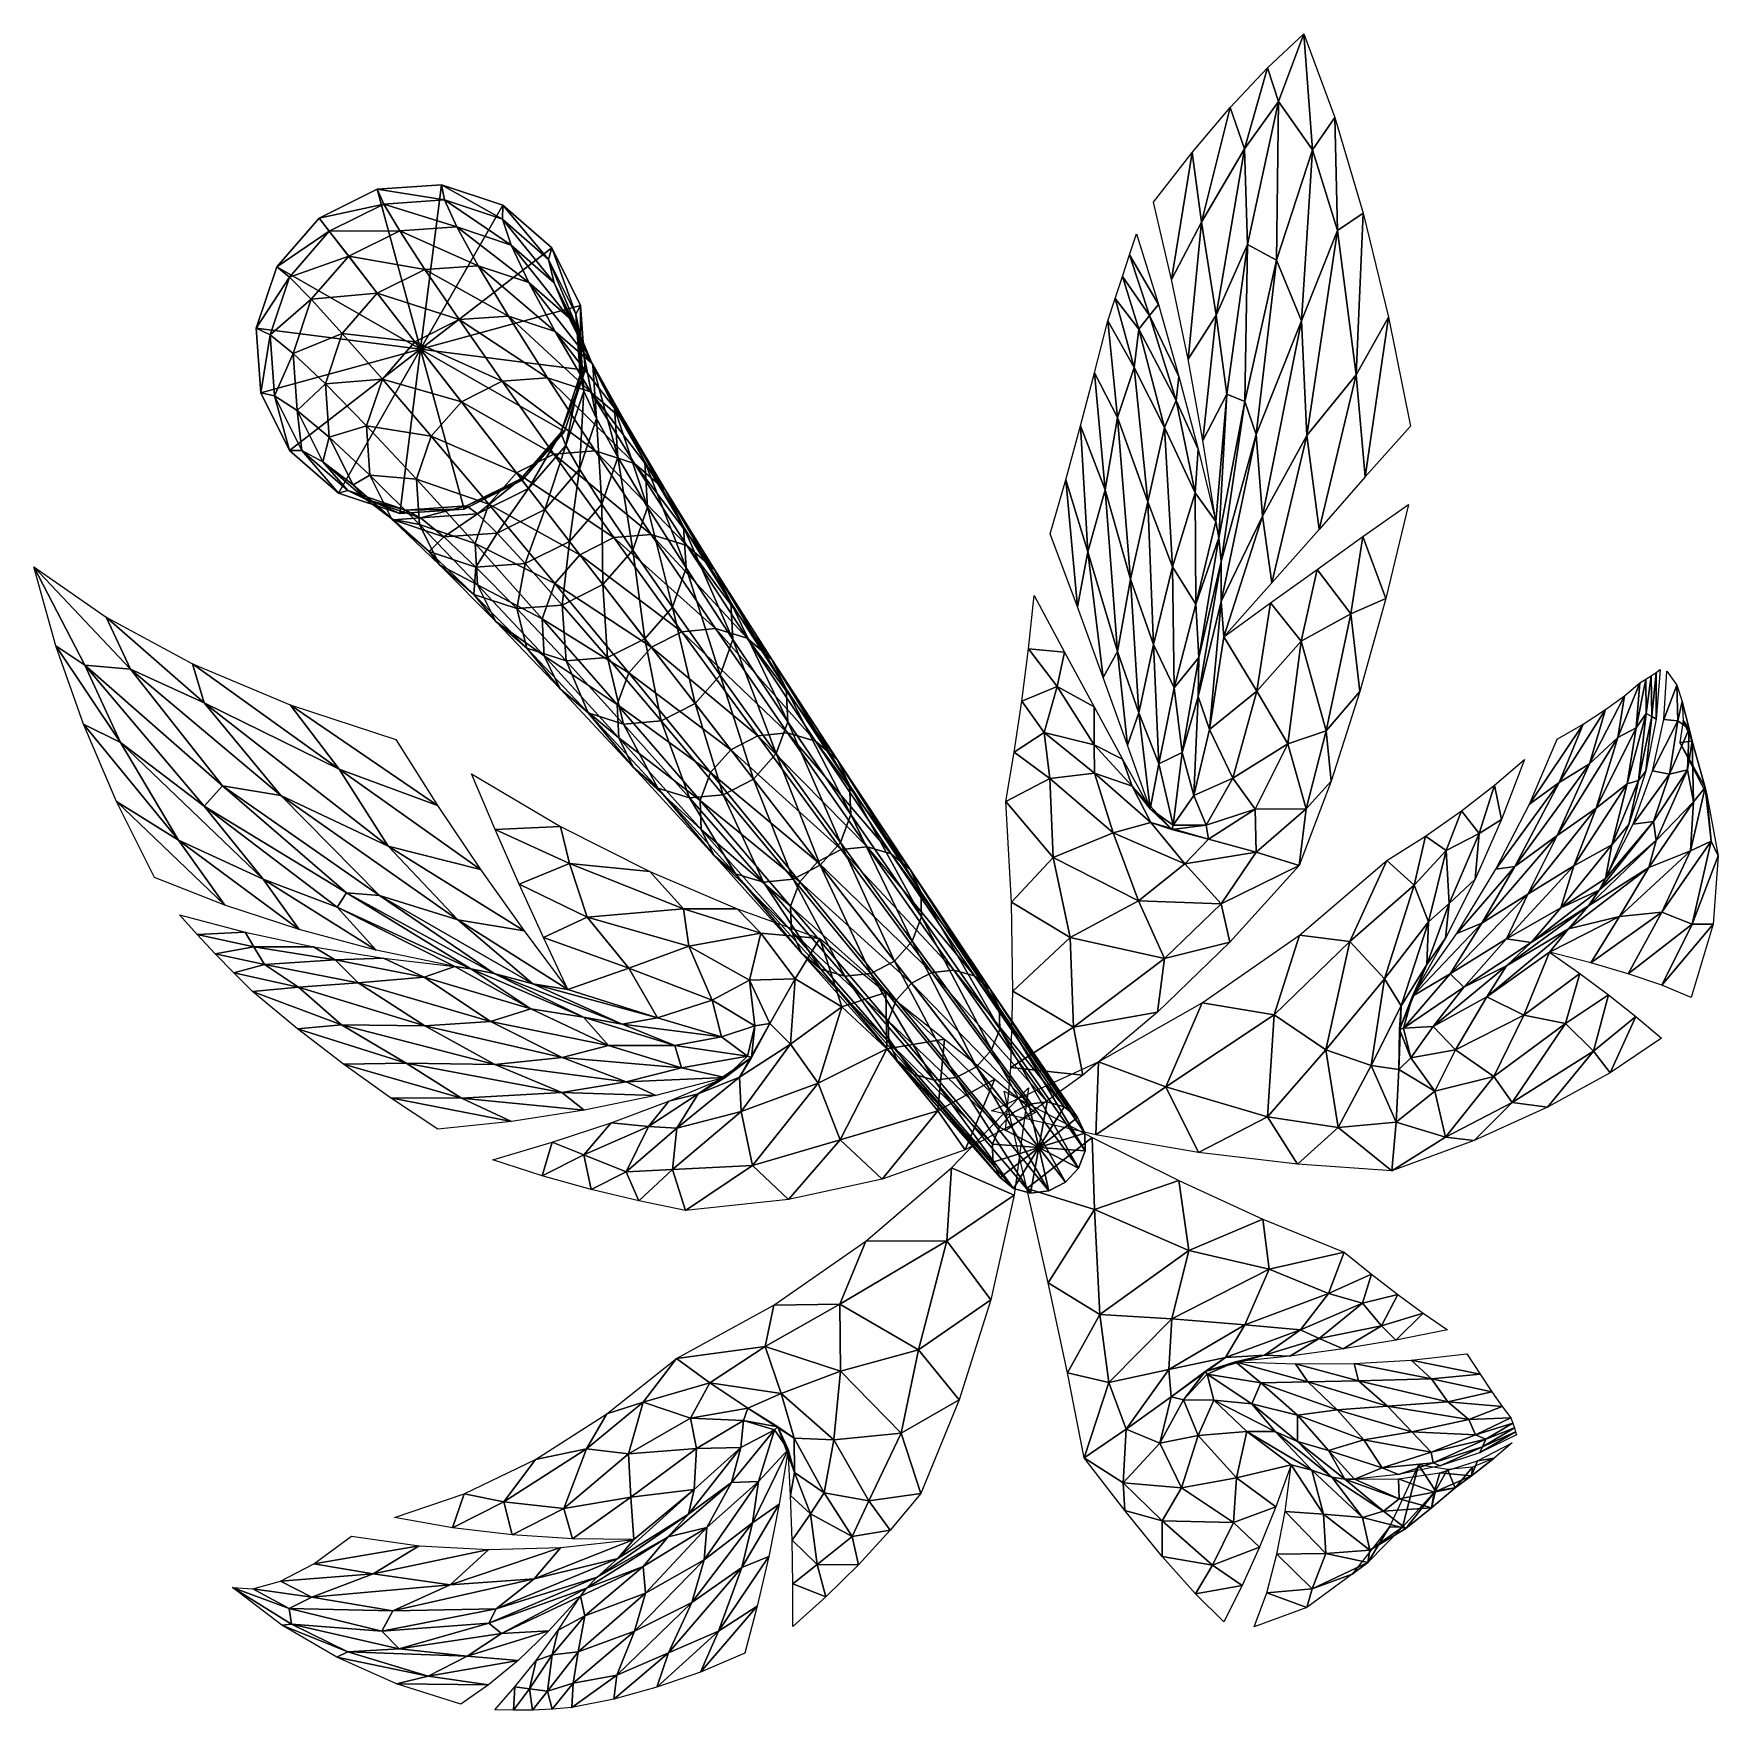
# Model space of a CAD drawing. Extents: x -5.9 to 22, y 126.8 to 154.5.
import ezdxf

# ---------------------------------------------------------------- set-up
doc = ezdxf.new("R2010")
doc.units = 0
doc.layers.add('FROND01', color=3, linetype='CONTINUOUS')

msp = doc.modelspace()

# ---------------------------------------------------------------- meshes
at = {"layer": 'FROND01'}
mesh = msp.add_polyface(dxfattribs=at)
corners = [(15.687781, 151.291107, 395.87738), (15.996559, 148.900879, 396.939789), (15.181613, 147.901825, 397.604767), (13.684972, 149.892227, 397.555847), (13.4417, 151.425323, 396.859131), (14.150819, 152.637146, 395.64978), (12.402772, 149.658569, 398.216644), (12.581542, 149.885056, 398.045044), (13.024033, 148.478485, 398.35965), (14.155313, 148.464081, 397.883087), (14.681449, 150.798477, 396.650909), (14.345595, 147.915497, 397.955353), (15.276913, 152.621506, 395.083923), (15.642658, 153.153946, 394.39917), (12.329978, 149.024704, 398.481812), (12.0142, 150.164627, 398.172302), (13.287575, 152.578308, 396.131958), (12.947046, 150.477951, 397.610718), (12.728308, 150.065979, 397.901825), (12.25088, 150.884171, 397.716827), (14.714602, 153.422897, 394.640808), (14.529455, 153.979202, 394.1521), (13.914812, 153.322418, 395.171173), (13.06894, 148.874863, 398.216431), (15.096127, 149.798218, 396.969696), (15.132953, 154.541855, 393.083832), (11.892355, 149.796387, 398.38269), (16.111017, 151.574966, 395.479156), (16.530617, 149.857162, 396.294708), (13.220776, 149.159576, 398.052704), (12.13369, 150.527374, 397.950256), (14.201138, 151.058365, 396.724579), (13.465684, 147.820618, 398.348785), (13.860217, 148.584244, 397.971985), (12.646368, 151.755051, 397.026184), (12.365836, 151.234482, 397.472046), (12.052922, 148.200546, 398.844971), (12.830083, 148.031525, 398.563141), (11.674048, 148.935715, 398.789978)]
mesh.append_faces([[corners[k] for k in face] for face in [(0, 1, 2), (3, 4, 5), (6, 7, 8), (9, 10, 11), (0, 12, 13), (6, 14, 15), (16, 4, 17), (18, 7, 19), (12, 10, 20), (21, 20, 5), (22, 5, 4), (23, 8, 7), (24, 11, 10), (25, 13, 12), (26, 15, 14), (27, 28, 1), (29, 17, 4), (30, 19, 7), (31, 20, 10), (31, 5, 20), (2, 24, 0), (5, 31, 3), (13, 27, 0), (32, 29, 3), (15, 30, 6), (33, 31, 9), (17, 34, 16), (19, 35, 18), (20, 25, 12), (36, 26, 14), (5, 22, 21), (1, 0, 27), (4, 3, 29), (7, 6, 30), (10, 9, 31), (12, 0, 24), (33, 3, 31), (14, 6, 37), (4, 16, 22), (7, 18, 23), (10, 12, 24), (36, 38, 26), (20, 21, 25)]])
mesh = msp.add_polyface(dxfattribs=at)
corners = [(-1.635373, 150.51825, 356.257996), (-1.844126, 150.687256, 352.185577), (-2.18332, 149.673523, 352.185577), (-1.953402, 149.562485, 356.223297), (-0.975689, 151.278183, 356.270203), (-1.142814, 151.494019, 352.185577), (-0.074817, 151.726563, 356.257996), (-0.186169, 151.970978, 352.185577), (0.930135, 151.795151, 356.223297), (0.88022, 152.045547, 352.185577), (1.886165, 151.473495, 356.171326), (1.893934, 151.70636, 352.185577), (2.647712, 150.810577, 356.110016), (-1.273378, 150.151352, 360.298157), (-0.65494, 150.863907, 360.321136), (0.189767, 151.284241, 360.298157), (1.132159, 151.348358, 360.23291), (2.028728, 151.046494, 360.134918), (2.743007, 150.424606, 360.01947), (-0.182421, 150.253677, 364.32312), (-0.759985, 149.588898, 364.29071), (0.605767, 150.646378, 364.29071), (1.484632, 150.70723, 364.198822), (2.320363, 150.426941, 364.061371), (0.43932, 149.450653, 368.260712), (1.170772, 149.816055, 368.220612), (1.98542, 149.874542, 368.106384), (2.759257, 149.617203, 367.935577), (0.534464, 149.327774, 352.185577), (2.700701, 151.005051, 352.185577), (3.177669, 150.048386, 352.185577)]
mesh.append_faces([[corners[k] for k in face] for face in [(28, 29, 30), (28, 2, 1), (28, 1, 5), (28, 5, 7), (28, 7, 9), (28, 9, 11), (28, 11, 29)]], dxfattribs={"vtx0": -1, "vtx2": -1})
mesh.append_faces([[corners[k] for k in face] for face in [(3, 0, 2), (0, 4, 1), (4, 6, 5), (6, 8, 7), (8, 10, 9), (10, 12, 11), (13, 14, 0), (14, 15, 4), (15, 16, 6), (16, 17, 8), (17, 18, 10), (20, 19, 13), (19, 21, 14), (21, 22, 15), (22, 23, 16), (24, 25, 19), (25, 26, 21), (26, 27, 22)]], dxfattribs={"vtx1": -1})
mesh.append_faces([[corners[k] for k in face] for face in [(0, 1, 2), (4, 5, 1), (6, 7, 5), (8, 9, 7), (10, 11, 9), (13, 0, 3), (14, 4, 0), (15, 6, 4), (16, 8, 6), (17, 10, 8), (19, 14, 13), (21, 15, 14), (22, 16, 15), (23, 17, 16), (24, 19, 20), (25, 21, 19), (26, 22, 21), (27, 23, 22)]], dxfattribs={"vtx2": -1})
mesh = msp.add_polyface(dxfattribs=at)
corners = [(3.098826, 149.907318, 356.048706), (3.177669, 150.048386, 352.185577), (2.700701, 151.005051, 352.185577), (2.647712, 150.810577, 356.110016), (3.170886, 148.901199, 355.996765), (3.252244, 148.982025, 352.185577), (2.852853, 147.945435, 355.962036), (2.91306, 147.968292, 352.185577), (2.193196, 147.185501, 355.949829), (1.893934, 151.70636, 352.185577), (3.166232, 149.577362, 359.904022), (2.743007, 150.424606, 360.01947), (3.234017, 148.633759, 359.806152), (2.935984, 147.737457, 359.740784), (2.317546, 147.024902, 359.717834), (1.886165, 151.473495, 356.171326), (3.379421, 149.059143, 363.736725), (2.985729, 149.848221, 363.898987), (3.441522, 148.179871, 363.599213), (3.162551, 147.344223, 363.507263), (2.028728, 151.046494, 360.134918), (2.320363, 150.426941, 364.061371), (3.737388, 148.353943, 367.532196), (3.374459, 149.083267, 367.733826), (3.792758, 147.540329, 367.361237), (2.759257, 149.617203, 367.935577), (4.238558, 147.463776, 371.275665), (3.907246, 148.132263, 371.509216), (4.286506, 146.716766, 371.077698), (3.34302, 148.620377, 371.742737), (1.98542, 149.874542, 368.106384), (2.631778, 148.853851, 371.940704), (3.420448, 147.649384, 375.6875), (1.88181, 148.797119, 372.072998), (2.735388, 147.594086, 375.833466), (4.068733, 147.440231, 375.468842), (4.581553, 146.998474, 375.210785)]
mesh.append_faces([[corners[k] for k in face] for face in [(3, 0, 2), (0, 4, 1), (4, 6, 5), (6, 8, 7), (11, 10, 3), (10, 12, 0), (12, 13, 4), (13, 14, 6), (17, 16, 11), (16, 18, 10), (18, 19, 12), (21, 17, 20), (23, 22, 17), (22, 24, 16), (25, 23, 21), (27, 26, 23), (31, 29, 30), (29, 27, 25), (34, 32, 33), (32, 35, 31), (35, 36, 29)]], dxfattribs={"vtx1": -1})
mesh.append_faces([[corners[k] for k in face] for face in [(0, 1, 2), (4, 5, 1), (6, 7, 5), (3, 2, 9), (10, 0, 3), (12, 4, 0), (13, 6, 4), (11, 3, 15), (16, 10, 11), (18, 12, 10), (19, 13, 12), (17, 11, 20), (22, 16, 17), (24, 18, 16), (23, 17, 21), (26, 22, 23), (28, 24, 22), (29, 25, 30), (27, 23, 25), (32, 31, 33), (35, 29, 31), (36, 27, 29)]], dxfattribs={"vtx2": -1})
mesh = msp.add_polyface(dxfattribs=at)
corners = [(-1.430227, 147.653107, 356.110016), (-1.63177, 147.650513, 352.185577), (-0.825005, 146.949188, 352.185577), (-1.881359, 148.556366, 356.171326), (-2.108743, 148.607147, 352.185577), (-1.953402, 149.562485, 356.223297), (-2.18332, 149.673523, 352.185577), (-1.503634, 148.311432, 360.134918), (-1.080395, 147.464203, 360.01947), (-1.571419, 149.255035, 360.23291), (-1.273378, 150.151352, 360.298157), (-0.976851, 147.873962, 364.061371), (-0.583151, 147.0849, 363.898987), (-1.038936, 148.753265, 364.198822), (-0.759985, 149.588898, 364.29071), (-0.302792, 147.246307, 367.935577), (-0.358162, 148.059937, 368.106384), (-0.097583, 148.834, 368.220612), (0.43932, 149.450653, 368.260712), (0.468171, 147.178589, 371.940704), (0.710874, 147.890472, 372.072998), (1.207278, 148.458832, 372.119446), (1.88181, 148.797119, 372.072998), (1.170772, 149.816055, 368.220612), (2.631778, 148.853851, 371.940704), (1.98542, 149.874542, 368.106384), (2.117851, 147.282806, 375.884888), (2.735388, 147.594086, 375.833466), (0.534464, 149.327774, 352.185577), (3.177669, 150.048386, 352.185577), (3.252244, 148.982025, 352.185577), (2.91306, 147.968292, 352.185577), (2.211728, 147.161545, 352.185577), (1.255082, 146.68457, 352.185577), (0.188694, 146.610016, 352.185577)]
mesh.append_faces([[corners[k] for k in face] for face in [(28, 29, 30), (28, 30, 31), (28, 31, 32), (28, 32, 33), (28, 33, 34), (28, 34, 2), (28, 2, 1), (28, 1, 4), (28, 4, 6)]], dxfattribs={"vtx0": -1, "vtx2": -1})
mesh.append_faces([[corners[k] for k in face] for face in [(0, 3, 1), (3, 5, 4), (8, 7, 0), (7, 9, 3), (9, 10, 5), (12, 11, 8), (11, 13, 7), (13, 14, 9), (15, 16, 11), (16, 17, 13), (17, 18, 14), (19, 20, 16), (20, 21, 17), (21, 22, 18), (22, 24, 23), (26, 27, 21)]], dxfattribs={"vtx1": -1})
mesh.append_faces([[corners[k] for k in face] for face in [(0, 1, 2), (3, 4, 1), (5, 6, 4), (7, 3, 0), (9, 5, 3), (11, 7, 8), (13, 9, 7), (14, 10, 9), (15, 11, 12), (16, 13, 11), (17, 14, 13), (19, 16, 15), (20, 17, 16), (21, 18, 17), (22, 23, 18), (24, 25, 23), (26, 21, 20), (27, 22, 21)]], dxfattribs={"vtx2": -1})
mesh = msp.add_polyface(dxfattribs=at)
corners = [(12.05489, 144.328064, 399.200134), (11.561289, 145.975739, 399.405334), (11.846647, 147.001755, 399.177704), (12.647306, 144.445053, 398.97229), (12.55463, 146.801956, 398.917908), (12.963396, 145.730667, 398.854309), (13.684972, 149.892227, 397.555847), (13.860217, 148.584244, 397.971985), (13.465684, 147.820618, 398.348785), (14.155313, 148.464081, 397.883087), (13.727775, 146.209671, 398.50885), (11.197874, 147.169952, 399.415314), (11.390354, 145.068237, 399.497406), (16.148582, 147.215591, 397.354828), (15.996559, 148.900879, 396.939789), (16.530617, 149.857162, 396.294708), (12.329978, 149.024704, 398.481812), (12.052922, 148.200546, 398.844971), (11.674048, 148.935715, 398.789978), (14.606358, 145.465302, 398.198608), (14.449065, 146.568375, 398.171753), (15.181613, 147.901825, 397.604767), (13.386559, 147.675262, 398.415314), (13.337364, 146.952484, 398.574097), (13.024033, 148.478485, 398.35965), (13.76689, 145.158203, 398.544708), (14.345595, 147.915497, 397.955353), (13.347642, 145.112213, 398.713928), (11.442717, 148.058075, 399.134644), (15.385889, 146.348755, 397.812256), (12.830083, 148.031525, 398.563141), (13.680207, 146.481064, 398.498932), (15.350794, 145.685364, 397.884308), (16.110323, 146.229248, 397.525696), (15.912076, 144.952347, 397.672028), (12.270277, 145.526886, 399.141846), (15.096127, 149.798218, 396.969696), (13.766387, 145.817841, 398.523804), (12.402772, 149.658569, 398.216644), (10.939063, 146.277618, 399.632233), (16.862617, 146.761871, 397.137939), (16.486622, 145.206436, 397.435547), (16.895025, 148.057236, 396.827942), (13.06894, 148.874863, 398.216431), (13.809435, 144.573395, 398.513611)]
mesh.append_faces([[corners[k] for k in face] for face in [(0, 1, 2), (3, 4, 5), (6, 7, 8), (9, 10, 7), (11, 1, 12), (13, 14, 15), (16, 4, 17), (18, 17, 2), (19, 20, 21), (22, 23, 24), (20, 25, 26), (23, 27, 5), (28, 2, 1), (29, 21, 14), (30, 5, 4), (31, 8, 7), (31, 7, 10), (32, 33, 34), (35, 17, 4), (35, 2, 17), (36, 21, 20), (30, 24, 23), (37, 26, 25), (2, 35, 0), (24, 30, 38), (26, 37, 9), (12, 39, 11), (33, 40, 41), (15, 42, 13), (27, 31, 10), (2, 28, 18), (21, 29, 19), (24, 43, 22), (26, 36, 20), (5, 30, 23), (4, 3, 35), (10, 9, 37), (1, 11, 28), (14, 13, 29), (4, 16, 30), (20, 19, 44), (23, 22, 31), (27, 23, 31)]])
mesh = msp.add_polyface(dxfattribs=at)
corners = [(2.193196, 147.185501, 355.949829), (2.211728, 147.161545, 352.185577), (2.91306, 147.968292, 352.185577), (2.317546, 147.024902, 359.717834), (2.852853, 147.945435, 355.962036), (2.585016, 146.679443, 363.475006), (2.935984, 147.737457, 359.740784), (3.162551, 147.344223, 363.507263), (3.532164, 146.766266, 367.247009), (3.441522, 148.179871, 363.599213), (3.792758, 147.540329, 367.361237), (2.995268, 146.149597, 367.206909), (2.263818, 145.78421, 367.247009), (4.238558, 147.463776, 371.275665), (4.286506, 146.716766, 371.077698), (3.737388, 148.353943, 367.532196), (4.043788, 146.004868, 370.945404), (3.547377, 145.436523, 370.898956), (2.872868, 145.098251, 370.945404), (2.122888, 145.041504, 371.077698), (4.880816, 146.391388, 374.952881), (3.907246, 148.132263, 371.509216), (4.581553, 146.998474, 375.210785), (4.920993, 145.711395, 374.734222), (4.695943, 145.061996, 374.588135), (4.239948, 144.542068, 374.536804), (5.661536, 145.140182, 378.549561), (5.394311, 145.685867, 378.824432), (5.693921, 144.527222, 378.316681), (2.751329, 145.456421, 379.488129), (3.166929, 145.927917, 379.542664), (1.661852, 146.762894, 375.833466), (3.727451, 146.212204, 379.488129), (2.735388, 147.594086, 375.833466), (2.117851, 147.282806, 375.884888), (4.347591, 146.266068, 379.332306), (3.420448, 147.649384, 375.6875), (4.932899, 146.081223, 379.099396), (4.068733, 147.440231, 375.468842), (4.349839, 144.400146, 383.07962), (4.85345, 144.657349, 383.023163), (5.408875, 144.709473, 382.861908), (5.93155, 144.548553, 382.620758), (6.341939, 144.199081, 382.336365)]
mesh.append_faces([[corners[k] for k in face] for face in [(7, 5, 6), (10, 8, 9), (8, 11, 7), (11, 12, 5), (13, 14, 15), (14, 16, 10), (16, 17, 8), (17, 18, 11), (18, 19, 12), (22, 20, 21), (20, 23, 13), (23, 24, 14), (24, 25, 16), (27, 26, 22), (26, 28, 20), (29, 30, 31), (30, 32, 34), (32, 35, 33), (35, 37, 36), (37, 27, 38)]], dxfattribs={"vtx1": -1})
mesh.append_faces([[corners[k] for k in face] for face in [(0, 1, 2), (3, 0, 4), (5, 3, 6), (8, 7, 9), (11, 5, 7), (16, 8, 10), (17, 11, 8), (18, 12, 11), (20, 13, 21), (23, 14, 13), (24, 16, 14), (25, 17, 16), (26, 20, 22), (28, 23, 20), (32, 33, 34), (35, 36, 33), (37, 38, 36), (27, 22, 38), (39, 30, 29), (40, 32, 30), (41, 35, 32), (42, 37, 35), (43, 27, 37)]], dxfattribs={"vtx2": -1})
mesh = msp.add_polyface(dxfattribs=at)
corners = [(1.292285, 146.737122, 355.962036), (1.255082, 146.68457, 352.185577), (2.211728, 147.161545, 352.185577), (2.193196, 147.185501, 355.949829), (0.287347, 146.668518, 355.996765), (0.188694, 146.610016, 352.185577), (1.472816, 146.604568, 359.740784), (2.317546, 147.024902, 359.717834), (0.53045, 146.540436, 359.806152), (1.7968, 146.286743, 363.507263), (2.585016, 146.679443, 363.475006), (0.917942, 146.225906, 363.599213), (0.082219, 146.50618, 363.736725), (2.263818, 145.78421, 367.247009), (1.449159, 145.725723, 367.361237), (0.675319, 145.983078, 367.532196), (2.122888, 145.041504, 371.077698), (1.411656, 145.274963, 371.275665), (0.847425, 145.763092, 371.509216), (0.060111, 146.517014, 367.733826), (2.289082, 144.384644, 374.952881), (1.77626, 144.826385, 375.210785), (1.476992, 145.433472, 375.468842), (0.516131, 146.431549, 371.742737), (1.436817, 146.11348, 375.6875), (0.468171, 147.178589, 371.940704), (1.661852, 146.762894, 375.833466), (0.710874, 147.890472, 372.072998), (2.117851, 147.282806, 375.884888), (2.843553, 143.710876, 378.824432), (2.576328, 144.256561, 379.099396), (2.54394, 144.869507, 379.332306), (2.751329, 145.456421, 379.488129), (3.166929, 145.927917, 379.542664), (1.764835, 141.387299, 400.766998), (1.373062, 142.30571, 400.993622), (2.847867, 141.439026, 401.096375), (-0.814278, 142.386795, 399.936951), (0.811608, 141.782928, 400.561859), (1.521307, 140.727097, 400.413391)]
mesh.append_faces([[corners[k] for k in face] for face in [(34, 35, 36), (37, 38, 39)]])
mesh.append_faces([[corners[k] for k in face] for face in [(3, 0, 2), (0, 4, 1), (7, 6, 3), (6, 8, 0), (10, 9, 7), (9, 11, 6), (11, 12, 8), (13, 14, 9), (14, 15, 11), (16, 17, 14), (17, 18, 15), (20, 21, 17), (21, 22, 18), (22, 24, 23), (24, 26, 25), (26, 28, 27), (29, 30, 21), (30, 31, 22), (31, 32, 24)]], dxfattribs={"vtx1": -1})
mesh.append_faces([[corners[k] for k in face] for face in [(0, 1, 2), (4, 5, 1), (6, 0, 3), (8, 4, 0), (9, 6, 7), (11, 8, 6), (13, 9, 10), (14, 11, 9), (15, 12, 11), (16, 14, 13), (17, 15, 14), (18, 19, 15), (20, 17, 16), (21, 18, 17), (22, 23, 18), (24, 25, 23), (26, 27, 25), (29, 21, 20), (30, 22, 21), (31, 24, 22), (32, 26, 24), (33, 28, 26)]], dxfattribs={"vtx2": -1})
mesh = msp.add_polyface(dxfattribs=at)
corners = [(-0.668677, 146.990173, 356.048706), (-0.825005, 146.949188, 352.185577), (0.188694, 146.610016, 352.185577), (0.287347, 146.668518, 355.996765), (-1.430227, 147.653107, 356.110016), (-0.366117, 146.842316, 359.904022), (0.53045, 146.540436, 359.806152), (-1.080395, 147.464203, 360.01947), (0.082219, 146.50618, 363.736725), (-0.583151, 147.0849, 363.898987), (0.060111, 146.517014, 367.733826), (0.675319, 145.983078, 367.532196), (-0.302792, 147.246307, 367.935577), (0.516131, 146.431549, 371.742737), (0.847425, 145.763092, 371.509216), (0.468171, 147.178589, 371.940704), (-3.042665, 143.479797, 398.575714), (-0.814278, 142.386795, 399.936951), (-0.001511, 141.11412, 399.945221), (-2.06909, 140.568253, 398.589569), (-3.469974, 141.214218, 397.713898), (-4.426179, 142.825073, 397.120331), (-4.2615, 144.036789, 397.461151), (-4.663877, 144.899567, 397.07959), (0.811608, 141.782928, 400.561859), (-1.623494, 143.446686, 399.711639), (-4.490818, 141.849686, 396.902313), (-2.7003, 140.136841, 398.033844), (-2.742833, 142.107666, 398.518829), (-5.014668, 144.106018, 396.591187), (-5.497647, 144.424484, 395.979431), (1.521307, 140.727097, 400.413391), (-5.037979, 143.128036, 396.480377), (-1.778477, 141.949249, 399.187164), (-0.148004, 140.29686, 399.578583), (-5.861065, 145.731537, 395.408356), (-3.236239, 144.128555, 398.523071), (-3.041438, 141.771606, 398.197906), (1.147101, 139.895035, 399.944), (0.123917, 142.878006, 400.627625), (-0.689988, 140.344208, 399.328247)]
mesh.append_faces([[corners[k] for k in face] for face in [(16, 17, 18), (19, 20, 21), (16, 22, 23), (24, 17, 25), (26, 20, 27), (22, 28, 29), (30, 29, 21), (31, 18, 17), (32, 21, 20), (33, 34, 28), (35, 23, 22), (36, 25, 17), (37, 29, 28), (33, 18, 38), (37, 21, 29), (18, 33, 16), (21, 37, 19), (23, 36, 16), (25, 39, 24), (29, 35, 22), (21, 32, 30), (17, 16, 36), (28, 40, 37), (22, 16, 33), (20, 26, 32), (28, 22, 33), (29, 30, 35)]])
mesh.append_faces([[corners[k] for k in face] for face in [(3, 0, 2), (0, 4, 1), (6, 5, 3), (5, 7, 0), (8, 9, 5), (11, 10, 8), (10, 12, 9), (14, 13, 10), (13, 15, 12)]], dxfattribs={"vtx1": -1})
mesh.append_faces([[corners[k] for k in face] for face in [(0, 1, 2), (5, 0, 3), (7, 4, 0), (8, 5, 6), (9, 7, 5), (10, 9, 8), (13, 12, 10)]], dxfattribs={"vtx2": -1})
mesh = msp.add_polyface(dxfattribs=at)
corners = [(10.842187, 142.989807, 399.494263), (11.053762, 143.750854, 399.536987), (11.668742, 142.787888, 399.125519), (13.119532, 142.661957, 398.52002), (13.398028, 144.22995, 398.656067), (13.385035, 143.583923, 398.588257), (12.05489, 144.328064, 399.200134), (12.405837, 143.316956, 398.936768), (12.218308, 142.784637, 398.906952), (10.935973, 142.229172, 399.275299), (10.347513, 142.66748, 399.618683), (15.089608, 144.50116, 397.992554), (14.357008, 143.673889, 398.210724), (14.583854, 145.132584, 398.213776), (12.647306, 144.445053, 398.97229), (12.736586, 142.474258, 398.626801), (13.958212, 142.238358, 398.074493), (13.573096, 143.042084, 398.420807), (11.178251, 144.318985, 399.547302), (10.580515, 144.37326, 399.787476), (13.727775, 146.209671, 398.50885), (13.347642, 145.112213, 398.713928), (12.138021, 142.551697, 398.884277), (12.295007, 142.102188, 398.700684), (13.76689, 145.158203, 398.544708), (11.665753, 143.41629, 399.246643), (13.766387, 145.817841, 398.523804), (12.595337, 141.728912, 398.463623), (13.809435, 144.573395, 398.513611), (11.816784, 143.900604, 399.253754), (11.390354, 145.068237, 399.497406), (11.561289, 145.975739, 399.405334), (10.471215, 143.508911, 399.732056), (12.986737, 143.729538, 398.767273), (12.963396, 145.730667, 398.854309), (13.317042, 141.951019, 398.246765), (11.670304, 142.317093, 399.009247), (12.270277, 145.526886, 399.141846), (14.866901, 142.805145, 397.851105), (10.675468, 145.255798, 399.782623), (14.449065, 146.568375, 398.171753)]
mesh.append_faces([[corners[k] for k in face] for face in [(0, 1, 2), (3, 4, 5), (6, 7, 8), (0, 9, 10), (11, 12, 13), (14, 15, 7), (16, 17, 12), (18, 1, 19), (20, 4, 21), (22, 23, 2), (24, 17, 5), (25, 2, 1), (26, 5, 4), (27, 8, 7), (28, 13, 12), (27, 7, 15), (28, 12, 17), (29, 30, 31), (32, 19, 1), (33, 21, 4), (33, 34, 21), (35, 5, 17), (2, 36, 0), (34, 33, 14), (5, 35, 3), (8, 29, 6), (10, 32, 0), (7, 37, 14), (12, 38, 16), (15, 33, 3), (19, 39, 18), (2, 25, 22), (5, 26, 24), (31, 6, 29), (1, 0, 32), (4, 3, 33), (7, 6, 37), (9, 0, 36), (15, 14, 33), (1, 18, 25), (4, 20, 26), (24, 40, 28), (17, 24, 28)]])
mesh = msp.add_polyface(dxfattribs=at)
corners = [(3.622442, 144.230774, 374.588135), (2.872868, 145.098251, 370.945404), (3.547377, 145.436523, 370.898956), (4.239948, 144.542068, 374.536804), (2.937346, 144.175491, 374.734222), (2.122888, 145.041504, 371.077698), (2.289082, 144.384644, 374.952881), (5.486529, 143.940338, 378.160858), (4.695943, 145.061996, 374.588135), (4.920993, 145.711395, 374.734222), (5.070931, 143.468842, 378.106201), (4.510396, 143.18454, 378.160858), (3.890269, 143.130692, 378.316681), (3.304959, 143.315521, 378.549561), (2.843553, 143.710876, 378.824432), (5.534195, 141.962891, 381.649567), (4.978779, 141.910782, 381.810699), (4.456098, 142.071701, 382.051849), (4.045726, 142.421173, 382.336365), (3.810142, 142.90596, 382.620758), (2.576328, 144.256561, 379.099396), (3.785215, 143.452301, 382.861908), (2.54394, 144.869507, 379.332306), (3.974734, 143.976974, 383.023163), (2.751329, 145.456421, 379.488129), (4.349839, 144.400146, 383.07962), (4.85345, 144.657349, 383.023163), (3.166929, 145.927917, 379.542664), (5.408875, 144.709473, 382.861908), (3.727451, 146.212204, 379.488129), (5.738777, 140.658005, 385.446289), (5.378658, 140.96257, 385.733032), (5.173932, 141.387482, 386.019867), (5.155803, 141.868042, 386.263184), (5.327012, 142.331085, 386.425568), (5.661493, 142.706116, 386.482605), (6.108335, 142.93605, 386.425568), (2.847867, 141.439026, 401.096375), (2.994465, 140.82428, 400.850891), (1.764835, 141.387299, 400.766998)]
mesh.append_faces([[corners[k] for k in face] for face in [(37, 38, 39)]])
mesh.append_faces([[corners[k] for k in face] for face in [(3, 0, 2), (0, 4, 1), (4, 6, 5), (7, 10, 8), (10, 11, 3), (11, 12, 0), (12, 13, 4), (13, 14, 6), (15, 16, 11), (16, 17, 12), (17, 18, 13), (18, 19, 14), (19, 21, 20), (21, 23, 22), (23, 25, 24), (25, 26, 27), (26, 28, 29), (31, 32, 18), (32, 33, 19), (33, 34, 21), (34, 35, 23)]], dxfattribs={"vtx1": -1})
mesh.append_faces([[corners[k] for k in face] for face in [(0, 1, 2), (4, 5, 1), (7, 8, 9), (10, 3, 8), (11, 0, 3), (12, 4, 0), (13, 6, 4), (15, 11, 10), (16, 12, 11), (17, 13, 12), (18, 14, 13), (19, 20, 14), (21, 22, 20), (23, 24, 22), (30, 17, 16), (31, 18, 17), (32, 19, 18), (33, 21, 19), (34, 23, 21), (35, 25, 23), (36, 26, 25)]], dxfattribs={"vtx2": -1})
mesh = msp.add_polyface(dxfattribs=at)
corners = [(5.693921, 144.527222, 378.316681), (5.486529, 143.940338, 378.160858), (4.920993, 145.711395, 374.734222), (6.577515, 143.714279, 382.051849), (5.661536, 145.140182, 378.549561), (5.394311, 145.685867, 378.824432), (6.341939, 144.199081, 382.336365), (6.602438, 143.167953, 381.810699), (6.41292, 142.64328, 381.649567), (6.037804, 142.220108, 381.593109), (5.070931, 143.468842, 378.106201), (5.534195, 141.962891, 381.649567), (5.408875, 144.709473, 382.861908), (5.93155, 144.548553, 382.620758), (4.347591, 146.266068, 379.332306), (4.932899, 146.081223, 379.099396), (7.625042, 142.1185, 385.446289), (7.420329, 142.543411, 385.733032), (7.643167, 141.637939, 385.202972), (7.471969, 141.174896, 385.040497), (7.137482, 140.799866, 384.983551), (6.690651, 140.569931, 385.040497), (6.199481, 140.520111, 385.202972), (4.978779, 141.910782, 381.810699), (5.738777, 140.658005, 385.446289), (5.378658, 140.96257, 385.733032), (4.456098, 142.071701, 382.051849), (5.661493, 142.706116, 386.482605), (6.108335, 142.93605, 386.425568), (4.349839, 144.400146, 383.07962), (6.599493, 142.98587, 386.263184), (4.85345, 144.657349, 383.023163), (7.060212, 142.848007, 386.019867), (6.650409, 140.123642, 389.523163), (5.155803, 141.868042, 386.263184), (5.173932, 141.387482, 386.019867), (6.802647, 140.525894, 389.683075), (5.327012, 142.331085, 386.425568), (7.096257, 140.853088, 389.739258), (7.486558, 141.055435, 389.683075), (7.914101, 141.102112, 389.523163), (8.313839, 140.985992, 389.283875)]
mesh.append_faces([[corners[k] for k in face] for face in [(0, 1, 2), (6, 3, 5), (3, 7, 4), (7, 8, 0), (8, 9, 1), (9, 11, 10), (12, 13, 14), (13, 6, 15), (17, 16, 6), (16, 18, 3), (18, 19, 7), (19, 20, 8), (20, 21, 9), (21, 22, 11), (22, 24, 23), (24, 25, 26), (27, 28, 29), (28, 30, 31), (30, 32, 12), (32, 17, 13), (36, 38, 37), (38, 39, 27), (39, 40, 28), (40, 41, 30)]], dxfattribs={"vtx1": -1})
mesh.append_faces([[corners[k] for k in face] for face in [(3, 4, 5), (7, 0, 4), (8, 1, 0), (9, 10, 1), (16, 3, 6), (18, 7, 3), (19, 8, 7), (20, 9, 8), (21, 11, 9), (22, 23, 11), (30, 12, 31), (32, 13, 12), (17, 6, 13), (33, 34, 35), (36, 37, 34), (38, 27, 37), (39, 28, 27), (40, 30, 28), (41, 32, 30)]], dxfattribs={"vtx2": -1})
mesh = msp.add_polyface(dxfattribs=at)
corners = [(15.089608, 144.50116, 397.992554), (15.912076, 144.952347, 397.672028), (15.502133, 143.017227, 397.639038), (16.486622, 145.206436, 397.435547), (16.110323, 146.229248, 397.525696), (16.06036, 143.670502, 397.52121), (14.866901, 142.805145, 397.851105), (15.172129, 141.72937, 397.42514), (14.583854, 145.132584, 398.213776), (15.350794, 145.685364, 397.884308), (15.582924, 142.188644, 397.403564), (14.357008, 143.673889, 398.210724), (21.176035, 142.300507, 387.449738), (21.312788, 143.183289, 386.250702), (21.502577, 143.052124, 384.611084), (20.792763, 143.305237, 388.420776), (20.885138, 143.254242, 388.127106), (20.664576, 142.197845, 388.985443), (20.628273, 143.069748, 388.9711), (20.785887, 143.873352, 388.23877), (21.297604, 143.772446, 385.246094), (21.081524, 143.204193, 387.403809), (20.957169, 143.20929, 387.887543), (20.953609, 143.983704, 387.481689), (19.962202, 141.74205, 390.487091), (20.325233, 142.907928, 389.765961), (20.431063, 143.599075, 389.427917), (19.856089, 142.471771, 390.752563), (21.403708, 143.187607, 382.872864), (21.551352, 142.848297, 383.3815), (20.118767, 143.37088, 390.225983), (19.350182, 142.167328, 391.609924), (21.387852, 143.501251, 384.05069), (20.785337, 142.353516, 388.650085), (20.685213, 143.812393, 388.61499), (20.896894, 142.358841, 388.333099), (20.875288, 143.930511, 387.860748), (21.475527, 142.373734, 386.104523), (20.477808, 142.142883, 389.438934), (18.863997, 141.805237, 392.284485), (19.322317, 142.883331, 391.760559), (19.748878, 143.131134, 391.004944), (21.129894, 144.004242, 386.452209), (21.020796, 144.032623, 387.101837), (21.348751, 142.828995, 381.71933), (21.767311, 142.079803, 383.863342)]
mesh.append_faces([[corners[k] for k in face] for face in [(0, 1, 2), (3, 1, 4), (5, 2, 1), (6, 2, 7), (2, 6, 0), (8, 9, 0), (2, 5, 10), (1, 0, 9), (11, 0, 6), (1, 3, 5), (12, 13, 14), (15, 16, 17), (15, 18, 19), (20, 13, 21), (22, 16, 23), (18, 24, 25), (26, 25, 27), (28, 29, 14), (30, 27, 31), (32, 14, 13), (33, 17, 16), (34, 19, 18), (35, 21, 13), (36, 23, 16), (37, 14, 29), (14, 37, 12), (17, 38, 15), (19, 36, 15), (39, 40, 41), (21, 42, 20), (23, 43, 22), (29, 44, 45), (25, 34, 18), (27, 30, 26), (14, 32, 28), (13, 12, 35), (16, 15, 36), (18, 15, 38), (31, 41, 30), (13, 20, 32), (16, 22, 33), (25, 26, 34), (29, 28, 44)]])
mesh = msp.add_polyface(dxfattribs=at)
corners = [(18.622177, 140.777954, 392.361847), (19.350182, 142.167328, 391.609924), (19.856089, 142.471771, 390.752563), (17.483345, 141.0392, 393.775482), (18.030121, 141.322525, 393.24762), (17.536345, 140.167816, 393.425903), (18.835434, 140.32016, 391.962158), (19.962202, 141.74205, 390.487091), (19.594213, 140.789581, 390.97876), (17.777411, 138.781799, 392.687469), (18.891241, 139.521179, 391.669495), (18.481853, 139.133408, 392.04776), (18.074141, 139.842468, 392.739502), (17.661121, 139.671661, 393.124329), (17.5509, 139.003571, 392.994202), (19.748878, 143.131134, 391.004944), (18.863997, 141.805237, 392.284485), (18.400455, 141.554382, 392.853516), (18.282532, 142.119873, 393.151947), (20.011496, 140.384048, 390.222931), (19.377937, 140.09285, 391.158905), (17.473104, 139.593079, 393.286652), (17.165932, 139.155869, 393.418976), (20.225231, 141.134552, 389.931213), (19.506351, 139.747955, 390.892731), (18.155836, 138.620697, 392.237701), (17.964481, 140.567963, 393.094971), (19.839113, 140.129242, 390.464355), (16.930286, 138.633911, 393.425507), (19.193279, 139.362823, 391.232147), (19.694256, 139.008789, 390.444611), (18.768911, 138.320892, 391.452393), (18.308189, 140.73172, 392.74176), (17.736462, 141.695755, 393.701477), (18.482059, 139.580505, 392.188324), (19.319199, 141.28743, 391.502563), (20.325233, 142.907928, 389.765961), (17.191441, 139.861145, 393.660248), (17.142368, 141.279175, 394.211517), (18.777712, 142.547913, 392.565887), (20.352514, 139.948135, 389.559357), (19.874384, 139.183945, 390.216797)]
mesh.append_faces([[corners[k] for k in face] for face in [(0, 1, 2), (3, 4, 5), (6, 7, 8), (9, 10, 11), (0, 12, 13), (6, 14, 12), (15, 1, 16), (17, 4, 18), (19, 10, 20), (21, 22, 5), (23, 20, 8), (24, 25, 11), (26, 5, 4), (27, 11, 10), (28, 13, 12), (29, 30, 31), (28, 12, 14), (32, 16, 1), (33, 18, 4), (34, 20, 10), (35, 2, 36), (34, 8, 20), (2, 35, 0), (5, 37, 3), (8, 34, 6), (13, 32, 0), (38, 33, 3), (12, 35, 6), (14, 34, 9), (18, 39, 17), (5, 26, 21), (11, 27, 24), (1, 0, 32), (4, 3, 33), (7, 6, 35), (10, 9, 34), (12, 0, 35), (14, 6, 34), (4, 17, 26), (10, 19, 27), (40, 41, 29), (24, 40, 29), (25, 24, 29)]])
mesh = msp.add_polyface(dxfattribs=at)
corners = [(8.799886, 140.358276, 388.719452), (7.625042, 142.1185, 385.446289), (7.420329, 142.543411, 385.733032), (8.624881, 140.724808, 389.001587), (8.812201, 139.9422, 388.480011), (7.643167, 141.637939, 385.202972), (8.659967, 139.539948, 388.320129), (7.471969, 141.174896, 385.040497), (8.366355, 139.212753, 388.263977), (7.976063, 139.010406, 388.320129), (7.137482, 140.799866, 384.983551), (7.060212, 142.848007, 386.019867), (8.313839, 140.985992, 389.283875), (10.097354, 138.439667, 391.858643), (9.950528, 138.749802, 392.129578), (10.105158, 138.086426, 391.629028), (9.972769, 137.743835, 391.475433), (8.26328, 138.226501, 392.630249), (8.39568, 138.569092, 392.783752), (6.650409, 140.123642, 389.523163), (8.64811, 138.848846, 392.837677), (6.802647, 140.525894, 389.683075), (8.982174, 139.023209, 392.783752), (7.486558, 141.055435, 389.683075), (7.096257, 140.853088, 389.739258), (9.346994, 139.065613, 392.630249), (7.914101, 141.102112, 389.523163), (9.687042, 138.96962, 392.400543), (12.829144, 139.256653, 397.137878), (11.326606, 138.123795, 396.870697), (11.272421, 139.601166, 398.001678), (13.165525, 140.821259, 397.879791), (11.981292, 141.33522, 398.568085), (12.601077, 141.50293, 398.382599), (10.935973, 142.229172, 399.275299), (10.990026, 140.926208, 398.798523), (10.29865, 140.186203, 398.724884), (10.323948, 138.713837, 397.78125), (11.670304, 142.317093, 399.009247), (10.209533, 141.853088, 399.449524), (10.347513, 142.66748, 399.618683), (12.397488, 140.209686, 397.892212), (11.668742, 142.787888, 399.125519), (12.295007, 142.102188, 398.700684), (12.138021, 142.551697, 398.884277), (12.595337, 141.728912, 398.463623)]
mesh.append_faces([[corners[k] for k in face] for face in [(28, 29, 30), (31, 32, 33), (34, 32, 35), (36, 35, 30), (37, 30, 29), (38, 33, 32), (39, 40, 34), (41, 35, 32), (38, 42, 43), (41, 30, 35), (30, 41, 28), (35, 39, 34), (30, 37, 36), (33, 38, 43), (32, 31, 41), (32, 34, 38), (43, 44, 45), (35, 36, 39)]])
mesh.append_faces([[corners[k] for k in face] for face in [(3, 0, 2), (0, 4, 1), (4, 6, 5), (6, 8, 7), (8, 9, 10), (12, 3, 11), (14, 13, 3), (13, 15, 0), (17, 18, 19), (18, 20, 21), (20, 22, 24), (22, 25, 23), (25, 27, 26), (27, 14, 12)]], dxfattribs={"vtx1": -1})
mesh.append_faces([[corners[k] for k in face] for face in [(0, 1, 2), (4, 5, 1), (6, 7, 5), (3, 2, 11), (13, 0, 3), (15, 4, 0), (16, 6, 4), (22, 23, 24), (25, 26, 23), (27, 12, 26), (14, 3, 12)]], dxfattribs={"vtx2": -1})
mesh = msp.add_polyface(dxfattribs=at)
corners = [(13.958212, 142.238358, 398.074493), (14.329381, 141.724182, 397.764984), (13.518494, 141.461609, 397.998901), (12.829144, 139.256653, 397.137878), (13.765413, 140.161774, 397.307953), (13.907507, 139.528717, 396.871368), (13.165525, 140.821259, 397.879791), (14.346538, 141.0112, 397.483795), (13.119532, 142.661957, 398.52002), (12.972353, 141.457687, 398.217133), (12.736586, 142.474258, 398.626801), (15.172129, 141.72937, 397.42514), (15.582924, 142.188644, 397.403564), (15.502133, 143.017227, 397.639038), (12.295007, 142.102188, 398.700684), (12.948171, 141.389252, 398.201385), (12.601077, 141.50293, 398.382599), (13.557108, 141.231186, 397.894958), (15.054584, 140.790817, 397.096069), (12.595337, 141.728912, 398.463623), (14.866901, 142.805145, 397.851105), (13.317042, 141.951019, 398.246765), (12.714514, 138.368912, 396.497467), (12.397488, 140.209686, 397.892212), (13.573096, 143.042084, 398.420807), (17.483345, 141.0392, 393.775482), (16.958015, 140.465622, 394.105713), (17.142368, 141.279175, 394.211517), (16.465265, 138.920975, 393.936707), (15.895248, 139.53743, 394.64975), (15.05822, 139.64389, 395.301086), (14.642695, 138.327087, 394.945526), (17.191441, 139.861145, 393.660248), (16.741203, 138.47464, 393.522308), (16.503366, 140.87381, 394.679169), (17.536345, 140.167816, 393.425903), (17.165932, 139.155869, 393.418976), (13.453794, 138.524658, 395.678711), (17.473104, 139.593079, 393.286652), (16.930286, 138.633911, 393.425507)]
mesh.append_faces([[corners[k] for k in face] for face in [(0, 1, 2), (3, 4, 5), (6, 7, 4), (8, 9, 10), (7, 1, 11), (12, 11, 13), (14, 15, 16), (15, 9, 2), (17, 2, 1), (18, 5, 4), (18, 4, 7), (19, 10, 9), (20, 11, 1), (17, 16, 15), (21, 2, 9), (16, 17, 6), (2, 21, 0), (5, 22, 3), (4, 23, 6), (11, 18, 7), (2, 17, 15), (1, 0, 20), (4, 3, 23), (7, 6, 17), (24, 0, 21), (9, 8, 21), (1, 7, 17), (11, 12, 18), (15, 14, 19), (9, 15, 19), (25, 26, 27), (26, 28, 29), (30, 29, 31), (32, 33, 28), (34, 27, 26), (32, 35, 36), (29, 34, 26), (31, 37, 30), (33, 32, 36), (26, 25, 32), (28, 26, 32), (36, 38, 39), (29, 30, 34)]])
mesh = msp.add_polyface(dxfattribs=at)
corners = [(21.866392, 141.194183, 384.929077), (21.552914, 139.82251, 386.862396), (21.04743, 140.022156, 388.150055), (20.956766, 141.204163, 388.3255), (21.570501, 141.847153, 386.036591), (20.835976, 140.758881, 388.635468), (21.767311, 142.079803, 383.863342), (21.79357, 141.959534, 383.027618), (21.176035, 142.300507, 387.449738), (20.914137, 141.521271, 388.407318), (20.575472, 141.479034, 389.224823), (20.011496, 140.384048, 390.222931), (21.047873, 138.812744, 388.095337), (21.900452, 139.825104, 385.712158), (21.551352, 142.848297, 383.3815), (19.874384, 139.183945, 390.216797), (20.352514, 139.948135, 389.559357), (20.505417, 141.473129, 389.37915), (20.225231, 141.134552, 389.931213), (20.664576, 142.197845, 388.985443), (19.506351, 139.747955, 390.892731), (20.493282, 139.002029, 389.169678), (21.523626, 141.035446, 386.660614), (20.477808, 142.142883, 389.438934), (19.594213, 140.789581, 390.97876), (19.962202, 141.74205, 390.487091), (21.348751, 142.828995, 381.71933), (20.118881, 140.576477, 390.063965), (21.983246, 140.950531, 384.373352), (21.475527, 142.373734, 386.104523), (19.319199, 141.28743, 391.502563), (20.325233, 142.907928, 389.765961), (19.839113, 140.129242, 390.464355), (20.896894, 142.358841, 388.333099), (21.536472, 138.611786, 386.999451), (19.377937, 140.09285, 391.158905), (20.785337, 142.353516, 388.650085), (20.628273, 143.069748, 388.9711)]
mesh.append_faces([[corners[k] for k in face] for face in [(0, 1, 2), (3, 4, 5), (0, 6, 7), (8, 9, 10), (3, 11, 9), (12, 1, 13), (6, 4, 14), (15, 16, 2), (17, 18, 19), (16, 20, 5), (21, 2, 1), (22, 5, 4), (23, 24, 25), (26, 7, 6), (27, 10, 9), (27, 9, 11), (28, 13, 1), (29, 14, 4), (30, 31, 25), (22, 2, 16), (23, 19, 18), (32, 5, 20), (2, 22, 0), (5, 32, 3), (7, 28, 0), (10, 33, 8), (9, 29, 3), (13, 34, 12), (35, 27, 11), (2, 21, 15), (19, 36, 17), (5, 22, 16), (24, 23, 18), (1, 0, 28), (4, 3, 29), (6, 0, 22), (9, 8, 29), (11, 3, 32), (1, 12, 21), (4, 6, 22), (25, 37, 23), (18, 17, 27), (35, 18, 27)]])
mesh = msp.add_polyface(dxfattribs=at)
corners = [(-2.04497, 139.156631, 398.170715), (-2.22243, 139.449905, 398.152435), (-0.878663, 139.231812, 398.840149), (-0.689988, 140.344208, 399.328247), (-2.742833, 142.107666, 398.518829), (-0.148004, 140.29686, 399.578583), (-2.06909, 140.568253, 398.589569), (-0.846934, 140.105286, 399.163391), (-0.200057, 139.39505, 399.219727), (-1.483433, 138.785019, 398.369629), (-2.553776, 139.02124, 397.809052), (1.365871, 139.085678, 399.673096), (-2.363442, 139.691681, 398.134827), (-3.157634, 139.654709, 397.570831), (0.602702, 138.143097, 399.034607), (-0.774969, 138.161591, 398.498657), (-1.501862, 138.095367, 398.120697), (0.297311, 137.525421, 398.674652), (-0.077205, 139.26088, 399.222351), (0.592957, 138.949738, 399.363312), (-0.740793, 137.508865, 398.266785), (1.20733, 136.945404, 398.690674), (-1.235227, 139.451035, 398.731567), (-0.497066, 138.856049, 398.884613), (1.689134, 138.216675, 399.378418), (1.098284, 139.124619, 399.607269), (-2.242905, 138.712372, 397.909149), (-1.472284, 139.734192, 398.695099), (-2.7003, 140.136841, 398.033844), (-3.469974, 141.214218, 397.713898), (-2.858816, 139.335388, 397.696106), (1.758934, 137.503784, 399.070404), (1.749225, 139.007751, 399.745514), (-3.041438, 141.771606, 398.197906), (2.034628, 136.562988, 398.680267), (0.816328, 136.434326, 398.363129), (0.033977, 136.954681, 398.347504), (-3.866041, 140.596436, 397.238403), (-4.490818, 141.849686, 396.902313), (-3.449673, 139.978836, 397.43335), (-1.778477, 141.949249, 399.187164), (1.147101, 139.895035, 399.944)]
mesh.append_faces([[corners[k] for k in face] for face in [(0, 1, 2), (3, 4, 5), (6, 7, 8), (0, 9, 10), (3, 11, 7), (12, 1, 13), (9, 14, 15), (16, 15, 17), (18, 19, 2), (20, 17, 21), (22, 2, 1), (23, 24, 14), (25, 8, 7), (26, 10, 9), (25, 7, 11), (27, 28, 29), (30, 13, 1), (31, 15, 14), (31, 17, 15), (23, 2, 19), (2, 23, 0), (5, 32, 3), (8, 27, 6), (10, 30, 0), (7, 33, 3), (34, 35, 36), (28, 37, 38), (13, 39, 12), (15, 26, 9), (17, 20, 16), (2, 22, 18), (5, 40, 41), (24, 23, 19), (29, 6, 27), (1, 0, 30), (7, 6, 33), (9, 0, 23), (11, 3, 32), (21, 36, 20), (1, 12, 22), (14, 9, 23), (15, 16, 26), (19, 18, 25)]])
mesh = msp.add_polyface(dxfattribs=at)
corners = [(8.366355, 139.212753, 388.263977), (7.137482, 140.799866, 384.983551), (7.471969, 141.174896, 385.040497), (7.976063, 139.010406, 388.320129), (6.690651, 140.569931, 385.040497), (7.54851, 138.963745, 388.480011), (6.199481, 140.520111, 385.202972), (7.148775, 139.079834, 388.719452), (5.738777, 140.658005, 385.446289), (6.837731, 139.341049, 389.001587), (5.378658, 140.96257, 385.733032), (6.662732, 139.707581, 389.283875), (5.173932, 141.387482, 386.019867), (6.650409, 140.123642, 389.523163), (6.802647, 140.525894, 389.683075), (5.155803, 141.868042, 386.263184), (8.417921, 137.563126, 392.129578), (8.271086, 137.87326, 392.400543), (8.26328, 138.226501, 392.630249), (8.39568, 138.569092, 392.783752), (8.64811, 138.848846, 392.837677), (7.096257, 140.853088, 389.739258), (5.351478, 138.569229, 399.838562), (5.969308, 138.89534, 399.946716), (6.057607, 138.14415, 399.489349), (4.736526, 137.818542, 399.469025), (3.228219, 138.287598, 399.67804), (3.866121, 138.16951, 399.664459), (6.645853, 137.842346, 399.165253), (6.726943, 138.92128, 399.810089), (7.496599, 138.458969, 399.279694), (4.448586, 138.276779, 399.728394), (3.97337, 139.09404, 400.144165), (6.156954, 139.676773, 400.37085), (5.764591, 140.076706, 400.644135), (4.88151, 140.075943, 400.681335), (4.324228, 140.694366, 400.976593), (2.994465, 140.82428, 400.850891), (6.307588, 138.184128, 399.460999), (7.134679, 139.587479, 400.113678), (8.224504, 138.694672, 399.126221), (2.969616, 138.743027, 399.868683), (4.964871, 139.458984, 400.352112), (5.504922, 137.962799, 399.475006), (3.288439, 139.938278, 400.488647)]
mesh.append_faces([[corners[k] for k in face] for face in [(22, 23, 24), (25, 26, 27), (28, 29, 30), (22, 31, 32), (29, 23, 33), (34, 33, 35), (36, 35, 37), (38, 24, 23), (39, 40, 30), (39, 30, 29), (41, 32, 31), (42, 33, 23), (42, 35, 33), (43, 27, 31), (35, 42, 44), (24, 43, 22), (27, 43, 25), (32, 42, 22), (33, 39, 29), (35, 36, 34), (23, 22, 42), (32, 44, 42), (29, 28, 38), (31, 22, 43), (23, 29, 38), (33, 34, 39)]])
mesh.append_faces([[corners[k] for k in face] for face in [(3, 5, 4), (5, 7, 6), (7, 9, 8), (9, 11, 10), (11, 13, 12), (13, 14, 15)]], dxfattribs={"vtx1": -1})
mesh.append_faces([[corners[k] for k in face] for face in [(0, 1, 2), (3, 4, 1), (5, 6, 4), (7, 8, 6), (9, 10, 8), (11, 12, 10), (16, 9, 7), (17, 11, 9), (18, 13, 11), (19, 14, 13), (20, 21, 14)]], dxfattribs={"vtx2": -1})
mesh = msp.add_polyface(dxfattribs=at)
corners = [(2.871024, 137.042389, 399.022614), (1.20733, 136.945404, 398.690674), (0.297311, 137.525421, 398.674652), (3.288439, 139.938278, 400.488647), (2.994465, 140.82428, 400.850891), (4.88151, 140.075943, 400.681335), (2.871718, 137.621262, 399.309692), (0.602702, 138.143097, 399.034607), (1.689134, 138.216675, 399.378418), (3.931443, 137.219498, 399.167694), (4.421528, 136.991074, 399.031281), (3.97337, 139.09404, 400.144165), (2.565854, 139.60527, 400.204315), (0.033977, 136.954681, 398.347504), (2.034628, 136.562988, 398.680267), (2.710504, 136.21785, 398.594116), (3.233633, 136.013672, 398.520172), (2.543683, 135.666702, 398.301483), (1.365871, 139.085678, 399.673096), (3.228219, 138.287598, 399.67804), (2.355532, 138.425812, 399.616943), (2.24363, 139.713104, 400.181946), (1.147101, 139.895035, 399.944), (-0.001511, 141.11412, 399.945221), (2.38871, 138.834885, 399.813477), (-0.148004, 140.29686, 399.578583), (0.592957, 138.949738, 399.363312), (4.448586, 138.276779, 399.728394), (3.866121, 138.16951, 399.664459), (3.682459, 136.541367, 398.806488), (4.302301, 136.481094, 398.756653), (1.749225, 139.007751, 399.745514), (2.969616, 138.743027, 399.868683), (3.239691, 136.748352, 398.901733), (3.350914, 135.439804, 398.218628), (2.163344, 140.486908, 400.503815), (1.764835, 141.387299, 400.766998), (3.640973, 137.817902, 399.472839), (1.758934, 137.503784, 399.070404), (1.725651, 135.928619, 398.326416), (1.098284, 139.124619, 399.607269), (1.521307, 140.727097, 400.413391), (3.930781, 135.730988, 398.362946), (4.843896, 137.449341, 399.256409), (2.847867, 141.439026, 401.096375), (4.324228, 140.694366, 400.976593)]
mesh.append_faces([[corners[k] for k in face] for face in [(0, 1, 2), (3, 4, 5), (6, 7, 8), (0, 9, 10), (3, 11, 12), (13, 1, 14), (15, 16, 17), (18, 19, 20), (21, 22, 23), (22, 24, 25), (26, 20, 8), (24, 27, 28), (29, 30, 16), (31, 28, 19), (32, 12, 11), (33, 14, 1), (34, 17, 16), (35, 36, 4), (37, 20, 19), (31, 25, 24), (37, 8, 20), (2, 38, 0), (8, 37, 6), (10, 33, 0), (12, 35, 3), (9, 38, 6), (17, 39, 15), (20, 40, 18), (23, 41, 21), (28, 31, 24), (1, 0, 33), (16, 42, 34), (4, 3, 35), (7, 6, 38), (9, 0, 38), (43, 6, 37), (16, 15, 29), (4, 44, 45), (19, 18, 31), (22, 21, 32), (24, 22, 32), (20, 26, 40), (27, 24, 32)]])
mesh = msp.add_polyface(dxfattribs=at)
corners = [(10.105158, 138.086426, 391.629028), (9.972769, 137.743835, 391.475433), (8.812201, 139.9422, 388.480011), (9.720316, 137.464066, 391.421539), (8.366355, 139.212753, 388.263977), (8.659967, 139.539948, 388.320129), (9.386282, 137.289734, 391.475433), (7.976063, 139.010406, 388.320129), (9.02142, 137.24733, 391.629028), (7.54851, 138.963745, 388.480011), (8.681406, 137.343323, 391.858643), (7.148775, 139.079834, 388.719452), (8.417921, 137.563126, 392.129578), (8.271086, 137.87326, 392.400543), (6.837731, 139.341049, 389.001587), (8.26328, 138.226501, 392.630249), (6.662732, 139.707581, 389.283875), (10.916521, 135.413971, 394.493622), (10.613374, 135.377213, 394.637207), (10.331427, 135.455215, 394.851746), (10.113591, 135.636017, 395.10495), (9.993061, 135.892181, 395.358215), (9.98816, 136.184692, 395.572845), (10.099645, 136.468994, 395.7164), (8.39568, 138.569092, 392.783752), (10.310545, 136.701782, 395.766663), (8.64811, 138.848846, 392.837677), (10.588744, 136.847687, 395.7164), (8.982174, 139.023209, 392.783752), (10.891884, 136.88443, 395.572845), (9.346994, 139.065613, 392.630249), (11.173849, 136.806458, 395.358215), (9.687042, 138.96962, 392.400543), (10.752644, 136.130829, 395.10495), (8.240276, 137.762009, 398.467804), (9.08043, 136.738129, 397.141327), (7.467107, 136.259415, 397.8125), (7.496599, 138.458969, 399.279694), (8.224504, 138.694672, 399.126221), (9.533176, 136.093903, 396.194672), (10.02389, 137.264374, 396.698486), (8.164783, 135.610199, 396.943909), (9.194141, 137.92247, 397.980377), (10.699982, 136.71196, 395.303528), (9.308029, 135.795166, 395.90155), (10.581409, 137.1194, 395.610901), (10.345192, 135.341736, 395.120026)]
mesh.append_faces([[corners[k] for k in face] for face in [(34, 35, 36), (34, 37, 38), (39, 35, 40), (41, 36, 35), (42, 40, 35), (38, 42, 34), (40, 43, 39), (35, 34, 42), (35, 39, 41), (44, 45, 46)]])
mesh.append_faces([[corners[k] for k in face] for face in [(33, 22, 21), (33, 23, 22)]], dxfattribs={"vtx0": -1, "vtx2": -1})
mesh.append_faces([[corners[k] for k in face] for face in [(0, 1, 2), (1, 3, 5), (3, 6, 4), (6, 8, 7), (8, 10, 9), (10, 12, 11), (12, 13, 14), (13, 15, 16), (18, 19, 8), (19, 20, 10), (20, 21, 12), (21, 22, 13), (22, 23, 15), (23, 25, 24), (25, 27, 26), (27, 29, 28)]], dxfattribs={"vtx1": -1})
mesh.append_faces([[corners[k] for k in face] for face in [(3, 4, 5), (6, 7, 4), (8, 9, 7), (10, 11, 9), (17, 6, 3), (18, 8, 6), (19, 10, 8), (20, 12, 10), (21, 13, 12), (22, 15, 13), (23, 24, 15), (25, 26, 24), (27, 28, 26), (29, 30, 28), (31, 32, 30)]], dxfattribs={"vtx2": -1})
mesh = msp.add_polyface(dxfattribs=at)
corners = [(19.459913, 138.180786, 390.551331), (19.918386, 137.724564, 389.799896), (18.574108, 136.874451, 391.167999), (16.244333, 137.486923, 393.488129), (16.465265, 138.920975, 393.936707), (16.741203, 138.47464, 393.522308), (17.639248, 137.74675, 392.430542), (17.295208, 137.062912, 392.462738), (16.898735, 137.615555, 393.030884), (18.768911, 138.320892, 391.452393), (19.694256, 139.008789, 390.444611), (16.658684, 136.549026, 392.754456), (15.702385, 136.463409, 393.385498), (18.155836, 138.620697, 392.237701), (17.777411, 138.781799, 392.687469), (16.780863, 138.107391, 393.336151), (17.5509, 139.003571, 392.994202), (20.197958, 137.368759, 389.305054), (20.620241, 138.297546, 388.831085), (17.165932, 139.155869, 393.418976), (16.716293, 138.082123, 393.378937), (19.160608, 136.797501, 390.490906), (16.702278, 137.420349, 393.10672), (19.193279, 139.362823, 391.232147), (16.930286, 138.633911, 393.425507), (20.17013, 138.654053, 389.643951), (15.494066, 137.746643, 394.134338), (15.895248, 139.53743, 394.64975), (18.275675, 137.305267, 391.637421), (17.475164, 136.30481, 391.987518), (14.642695, 138.327087, 394.945526), (17.268915, 138.132034, 392.923798), (18.481853, 139.133408, 392.04776), (14.529687, 136.640747, 394.162354), (21.04402, 137.938141, 388.007782)]
mesh.append_faces([[corners[k] for k in face] for face in [(0, 1, 2), (3, 4, 5), (6, 7, 8), (0, 9, 10), (3, 11, 12), (6, 13, 9), (14, 15, 16), (17, 1, 18), (19, 20, 5), (20, 15, 8), (21, 2, 1), (22, 8, 7), (23, 9, 13), (24, 16, 15), (25, 18, 1), (26, 27, 4), (28, 29, 7), (26, 30, 27), (22, 5, 20), (31, 8, 15), (31, 32, 13), (30, 26, 33), (2, 28, 0), (5, 22, 3), (8, 31, 6), (32, 31, 14), (10, 25, 0), (12, 26, 3), (9, 28, 6), (18, 34, 17), (8, 22, 20), (1, 0, 25), (4, 3, 26), (7, 6, 28), (12, 33, 26), (9, 0, 28), (11, 3, 22), (13, 6, 31), (15, 14, 31), (1, 17, 21), (7, 11, 22), (20, 19, 24), (15, 20, 24)]])
mesh = msp.add_polyface(dxfattribs=at)
corners = [(11.512221, 136.369446, 394.851746), (10.097354, 138.439667, 391.858643), (9.950528, 138.749802, 392.129578), (11.391675, 136.62561, 395.10495), (11.517108, 136.076965, 394.637207), (10.105158, 138.086426, 391.629028), (11.40562, 135.792664, 394.493622), (9.972769, 137.743835, 391.475433), (11.194732, 135.559845, 394.44339), (9.720316, 137.464066, 391.421539), (10.916521, 135.413971, 394.493622), (10.613374, 135.377213, 394.637207), (9.386282, 137.289734, 391.475433), (10.891884, 136.88443, 395.572845), (11.173849, 136.806458, 395.358215), (9.346994, 139.065613, 392.630249), (9.687042, 138.96962, 392.400543), (10.752644, 136.130829, 395.10495), (10.331427, 135.455215, 394.851746), (10.113591, 135.636017, 395.10495), (9.993061, 135.892181, 395.358215), (10.310545, 136.701782, 395.766663), (10.099645, 136.468994, 395.7164), (10.588744, 136.847687, 395.7164), (10.290032, 137.452835, 396.653076), (11.326606, 138.123795, 396.870697), (11.478386, 137.326172, 395.99234), (12.714514, 138.368912, 396.497467), (10.202515, 136.409546, 395.37439), (12.829144, 139.256653, 397.137878), (10.323948, 138.713837, 397.78125), (14.529687, 136.640747, 394.162354), (12.851431, 137.135956, 395.192139), (14.642695, 138.327087, 394.945526), (11.73976, 137.547668, 395.801605), (11.69262, 136.340118, 395.103821), (13.453794, 138.524658, 395.678711), (13.389931, 136.051498, 394.37674), (15.030455, 135.859558, 393.487762), (9.969739, 136.73877, 395.669189), (11.635162, 136.296295, 395.363129), (11.671158, 135.107941, 394.961029), (10.554729, 135.455444, 395.317352), (10.177134, 137.064682, 395.77951), (13.063982, 135.585266, 394.788635)]
mesh.append_faces([[corners[k] for k in face] for face in [(24, 25, 26), (27, 26, 25), (26, 28, 24), (25, 29, 27), (25, 24, 30), (31, 32, 33), (34, 32, 35), (36, 33, 32), (37, 35, 32), (38, 37, 31), (35, 39, 34), (32, 31, 37), (32, 34, 36), (40, 41, 42), (42, 43, 40), (41, 40, 44)]])
mesh.append_faces([[corners[k] for k in face] for face in [(17, 0, 3), (17, 4, 0), (17, 6, 4), (17, 8, 6), (17, 10, 8), (17, 11, 10), (17, 18, 11), (17, 19, 18), (17, 20, 19), (17, 21, 22), (17, 23, 21), (17, 13, 23), (17, 14, 13), (17, 3, 14)]], dxfattribs={"vtx0": -1, "vtx2": -1})
mesh.append_faces([[corners[k] for k in face] for face in [(3, 0, 2), (0, 4, 1), (4, 6, 5), (6, 8, 7), (8, 10, 9), (10, 11, 12), (13, 14, 15), (14, 3, 16)]], dxfattribs={"vtx1": -1})
mesh.append_faces([[corners[k] for k in face] for face in [(0, 1, 2), (4, 5, 1), (6, 7, 5), (8, 9, 7), (3, 2, 16)]], dxfattribs={"vtx2": -1})
mesh = msp.add_polyface(dxfattribs=at)
corners = [(3.930781, 135.730988, 398.362946), (3.233633, 136.013672, 398.520172), (4.302301, 136.481094, 398.756653), (6.645853, 137.842346, 399.165253), (5.834186, 136.728058, 398.684875), (5.804061, 137.29657, 399.033752), (4.699828, 135.769958, 398.317566), (4.142527, 135.248184, 398.079773), (2.871718, 137.621262, 399.309692), (4.843896, 137.449341, 399.256409), (3.931443, 137.219498, 399.167694), (4.736526, 137.818542, 399.469025), (5.935887, 137.63974, 399.212555), (6.022544, 135.83461, 398.084656), (4.637256, 136.899139, 398.965576), (5.123814, 137.021652, 398.983856), (6.615503, 135.27301, 397.518646), (7.467107, 136.259415, 397.8125), (6.001213, 137.618393, 399.186401), (6.057607, 138.14415, 399.489349), (4.771276, 136.45253, 398.700378), (5.570774, 137.291107, 399.073578), (4.421528, 136.991074, 399.031281), (4.914044, 135.091782, 397.887329), (7.104852, 137.194489, 398.599213), (6.307588, 138.184128, 399.460999), (5.504922, 137.962799, 399.475006), (8.240276, 137.762009, 398.467804), (3.350914, 135.439804, 398.218628), (7.496599, 138.458969, 399.279694), (3.640973, 137.817902, 399.472839), (3.682459, 136.541367, 398.806488), (8.164783, 135.610199, 396.943909), (3.228219, 138.287598, 399.67804), (7.465223, 133.542587, 395.552032), (6.231575, 132.844757, 395.494476), (6.370172, 133.527267, 395.962402), (7.894968, 134.586823, 396.017578)]
mesh.append_faces([[corners[k] for k in face] for face in [(0, 1, 2), (3, 4, 5), (0, 6, 7), (8, 9, 10), (11, 12, 9), (6, 4, 13), (14, 15, 2), (16, 13, 17), (15, 18, 5), (18, 12, 19), (20, 5, 4), (21, 22, 10), (23, 7, 6), (21, 10, 9), (21, 9, 12), (24, 13, 4), (20, 2, 15), (24, 17, 13), (25, 5, 18), (26, 19, 12), (2, 20, 0), (17, 24, 27), (5, 25, 3), (7, 28, 0), (29, 24, 3), (9, 30, 11), (13, 23, 6), (2, 31, 14), (17, 32, 16), (5, 20, 15), (19, 25, 18), (4, 3, 24), (33, 11, 30), (6, 0, 20), (29, 27, 24), (12, 11, 26), (4, 6, 20), (15, 14, 21), (13, 16, 23), (18, 15, 21), (12, 18, 21), (34, 35, 36), (36, 37, 34)]])
mesh = msp.add_polyface(dxfattribs=at)
corners = [(14.529687, 136.640747, 394.162354), (15.702385, 136.463409, 393.385498), (15.030455, 135.859558, 393.487762), (16.658684, 136.549026, 392.754456), (17.295208, 137.062912, 392.462738), (17.475164, 136.30481, 391.987518), (17.948746, 136.249115, 391.542786), (18.574108, 136.874451, 391.167999), (16.584476, 135.747925, 392.44101), (18.275675, 137.305267, 391.637421), (19.160608, 136.797501, 390.490906), (16.036886, 132.275406, 391.124573), (17.240938, 132.306992, 390.06189), (17.510447, 131.929077, 389.168457), (16.104633, 133.559265, 392.317505), (16.416775, 133.18634, 391.775787), (15.388505, 132.978104, 392.261444), (15.19597, 132.260513, 391.739624), (14.994653, 132.553894, 392.141022), (15.541457, 133.716827, 392.76947), (16.250048, 134.038391, 392.626373), (15.680822, 131.796661, 390.881378), (14.420485, 132.244385, 392.232391), (18.044863, 132.384125, 389.2565), (16.907148, 132.615509, 390.779846), (16.653368, 132.947906, 391.361969), (17.106356, 133.392639, 391.481415), (14.156476, 133.200394, 393.109436), (14.556924, 134.121033, 393.528107), (14.899855, 132.684616, 392.311493), (14.483724, 132.701187, 392.568787), (18.240875, 132.094467, 388.443115), (15.783099, 132.803864, 391.849548), (15.79979, 134.404938, 393.138611), (15.962904, 132.561584, 391.484558), (16.685997, 133.700165, 392.073792), (15.077227, 133.118774, 392.562012), (16.51757, 131.857361, 390.184937), (17.825241, 132.719452, 390.02951), (17.509832, 133.118225, 390.849823), (18.411613, 131.853241, 387.591644), (15.030455, 131.707336, 391.308685), (14.455348, 134.948578, 394.048157)]
mesh.append_faces([[corners[k] for k in face] for face in [(0, 1, 2), (3, 4, 5), (6, 5, 7), (8, 2, 1), (8, 1, 3), (9, 7, 5), (5, 8, 3), (7, 10, 6), (5, 6, 8), (11, 12, 13), (14, 15, 16), (11, 17, 18), (14, 19, 20), (21, 22, 17), (23, 12, 24), (25, 15, 26), (19, 27, 28), (29, 30, 16), (31, 13, 12), (32, 16, 15), (33, 20, 19), (34, 24, 12), (35, 26, 15), (36, 16, 30), (13, 37, 11), (16, 36, 14), (18, 34, 11), (20, 35, 14), (17, 37, 21), (24, 38, 23), (26, 39, 25), (28, 33, 19), (13, 31, 40), (16, 32, 29), (12, 11, 34), (15, 14, 35), (17, 11, 37), (19, 14, 36), (22, 21, 41), (12, 23, 31), (15, 25, 32), (27, 19, 36), (28, 42, 33)]])
mesh = msp.add_polyface(dxfattribs=at)
corners = [(11.758763, 133.371521, 394.194153), (11.671158, 135.107941, 394.961029), (13.232156, 134.43251, 394.216187), (13.383704, 131.370468, 392.129211), (12.750951, 131.244507, 392.406311), (13.142878, 131.960846, 392.74057), (11.910556, 132.250824, 393.525208), (11.224544, 132.408539, 393.890808), (12.90202, 132.462692, 393.213959), (12.19534, 131.474625, 392.883636), (12.14453, 130.590317, 392.233551), (12.176647, 130.130844, 391.81546), (12.79017, 129.961395, 391.212891), (13.063982, 135.585266, 394.788635), (12.793592, 129.374786, 390.560883), (13.621819, 129.227417, 389.545258), (12.940248, 132.010254, 392.883392), (11.500764, 131.004761, 392.905701), (10.906307, 133.898102, 394.691864), (10.554729, 135.455444, 395.317352), (13.110223, 130.505905, 391.522034), (12.952254, 133.298096, 393.709656), (13.500456, 132.428925, 392.895386), (7.465223, 133.542587, 395.552032), (9.2309, 134.590805, 395.366974), (8.76293, 132.789459, 394.518036), (7.667222, 129.700272, 392.404114), (7.940004, 130.294693, 392.880005), (8.294009, 129.80545, 392.357361), (10.345192, 135.341736, 395.120026), (9.308029, 135.795166, 395.90155), (7.3661, 131.297928, 393.895905), (8.478263, 131.408188, 393.636322), (9.436483, 131.960449, 393.684875), (9.957577, 133.612091, 394.478485), (8.803576, 130.414536, 392.740814), (7.894968, 134.586823, 396.017578), (7.473391, 132.433945, 394.761597), (7.769208, 129.234711, 391.93985)]
mesh.append_faces([[corners[k] for k in face] for face in [(0, 1, 2), (3, 4, 5), (0, 6, 7), (8, 9, 6), (9, 4, 10), (11, 10, 12), (13, 2, 1), (14, 12, 15), (16, 5, 4), (17, 7, 6), (17, 6, 9), (18, 19, 1), (20, 10, 4), (20, 12, 10), (2, 21, 0), (7, 18, 0), (6, 21, 8), (10, 17, 9), (12, 14, 11), (5, 16, 22), (1, 0, 18), (4, 3, 20), (6, 0, 21), (9, 8, 16), (4, 9, 16), (10, 11, 17), (23, 24, 25), (26, 27, 28), (29, 24, 30), (27, 31, 32), (33, 32, 25), (34, 25, 24), (35, 28, 27), (36, 30, 24), (37, 32, 31), (37, 25, 32), (25, 37, 23), (28, 38, 26), (32, 35, 27), (25, 34, 33), (24, 23, 36), (24, 29, 34), (32, 33, 35)]])
mesh = msp.add_polyface(dxfattribs=at)
corners = [(13.968397, 129.931732, 390.159332), (13.621819, 129.227417, 389.545258), (12.79017, 129.961395, 391.212891), (12.90202, 132.462692, 393.213959), (14.156476, 133.200394, 393.109436), (13.835306, 132.659973, 392.88913), (14.270639, 131.892975, 392.021729), (15.026198, 131.273651, 390.837036), (14.659556, 131.43866, 391.312836), (14.018423, 130.672607, 391.000641), (14.667983, 130.191269, 389.797211), (13.383704, 131.370468, 392.129211), (14.191102, 131.436356, 391.65387), (13.534209, 132.386658, 392.847168), (14.420485, 132.244385, 392.232391), (13.341149, 128.755814, 389.148438), (14.111562, 128.893158, 388.358826), (14.455348, 134.948578, 394.048157), (14.556924, 134.121033, 393.528107), (13.232156, 134.43251, 394.216187), (14.483724, 132.701187, 392.568787), (13.500456, 132.428925, 392.895386), (13.142878, 131.960846, 392.74057), (15.264775, 130.800644, 390.021698), (15.077227, 133.118774, 392.562012), (14.00451, 132.588623, 392.747009), (14.994653, 132.553894, 392.141022), (15.19597, 132.260513, 391.739624), (14.923458, 130.885635, 390.464478), (14.397696, 129.526505, 389.094971), (12.952254, 133.298096, 393.709656), (12.940248, 132.010254, 392.883392), (13.644291, 131.956268, 392.457825), (13.110223, 130.505905, 391.522034), (15.030455, 131.707336, 391.308685), (13.80864, 128.292999, 387.589203), (15.182968, 128.531784, 384.476898), (14.31144, 128.209991, 386.279999), (14.518619, 128.773102, 387.421844), (13.063982, 135.585266, 394.788635), (12.793592, 129.374786, 390.560883), (14.899855, 132.684616, 392.311493)]
mesh.append_faces([[corners[k] for k in face] for face in [(0, 1, 2), (3, 4, 5), (6, 7, 8), (0, 9, 10), (11, 12, 9), (6, 13, 14), (15, 1, 16), (17, 18, 19), (20, 21, 5), (21, 13, 22), (23, 12, 8), (24, 5, 4), (25, 26, 27), (28, 10, 9), (25, 27, 14), (28, 9, 12), (25, 14, 13), (29, 16, 1), (30, 18, 4), (30, 19, 18), (31, 5, 21), (32, 22, 13), (32, 8, 12), (2, 33, 0), (5, 31, 3), (22, 32, 11), (8, 32, 6), (10, 29, 0), (9, 33, 11), (14, 34, 6), (16, 35, 15), (36, 37, 38), (19, 39, 17), (5, 24, 20), (1, 0, 29), (4, 3, 30), (9, 0, 33), (12, 11, 32), (13, 6, 32), (1, 15, 40), (20, 41, 25), (21, 20, 25), (13, 21, 25)]])
mesh = msp.add_polyface(dxfattribs=at)
corners = [(6.493829, 132.065781, 394.786499), (7.3661, 131.297928, 393.895905), (6.708664, 131.325592, 394.099152), (5.09275, 131.158966, 394.291199), (4.995392, 131.65892, 394.791626), (5.87217, 131.621384, 394.567902), (5.314729, 132.240723, 395.253174), (6.231575, 132.844757, 395.494476), (5.057961, 130.48114, 393.609131), (4.008007, 130.352066, 393.549957), (5.670626, 130.596008, 393.640533), (6.382784, 131.467072, 394.306183), (6.12165, 130.613754, 393.579132), (4.214549, 131.923584, 395.187531), (6.648314, 130.381775, 393.255768), (6.715209, 130.763199, 393.596191), (6.978415, 130.076218, 392.899994), (6.43704, 131.516724, 394.335785), (7.202652, 130.424377, 393.175812), (5.943469, 131.822556, 394.728851), (6.608982, 131.14061, 393.961456), (6.459631, 130.237839, 393.153809), (6.020525, 129.930801, 392.917694), (4.765534, 132.644836, 395.744263), (6.370172, 133.527267, 395.962402), (3.96998, 131.067123, 394.342102), (3.27689, 131.154083, 394.485687), (5.828861, 131.17627, 394.170105), (4.963494, 130.074234, 393.184662), (7.473391, 132.433945, 394.761597), (5.265111, 129.85321, 392.919434), (7.465223, 133.542587, 395.552032), (7.940004, 130.294693, 392.880005), (3.613296, 131.72757, 395.075775)]
mesh.append_faces([[corners[k] for k in face] for face in [(0, 1, 2), (3, 4, 5), (0, 6, 7), (3, 8, 9), (10, 11, 12), (6, 4, 13), (14, 15, 16), (15, 17, 2), (17, 11, 5), (18, 2, 1), (19, 5, 4), (20, 21, 22), (23, 24, 7), (23, 7, 6), (20, 22, 12), (20, 12, 11), (25, 13, 4), (18, 16, 15), (25, 26, 13), (19, 2, 17), (27, 5, 11), (27, 28, 8), (2, 19, 0), (5, 27, 3), (28, 27, 10), (7, 29, 0), (9, 25, 3), (12, 30, 10), (13, 23, 6), (2, 18, 15), (5, 19, 17), (1, 0, 29), (4, 3, 25), (7, 31, 29), (6, 0, 19), (8, 3, 27), (11, 10, 27), (1, 32, 18), (4, 6, 19), (15, 14, 20), (13, 33, 23), (17, 15, 20), (11, 17, 20)]])
mesh = msp.add_polyface(dxfattribs=at)
corners = [(2.903563, 130.168167, 393.312134), (1.911369, 130.277222, 393.339691), (3.27689, 131.154083, 394.485687), (2.629752, 127.148308, 388.734009), (2.333757, 127.182198, 388.623108), (2.707226, 127.745529, 389.793304), (4.008007, 130.352066, 393.549957), (3.045802, 129.664215, 392.679474), (3.055785, 127.278114, 389.169281), (2.70656, 126.849243, 388.23642), (1.662001, 128.269028, 390.190369), (3.278185, 128.847763, 391.617096), (1.869249, 128.099274, 390.002167), (2.093946, 127.215866, 388.533203), (2.069967, 126.829941, 387.759827), (4.067074, 128.137421, 390.774597), (3.778175, 127.411362, 389.650482), (3.613296, 131.72757, 395.075775), (4.214549, 131.923584, 395.187531), (2.85085, 129.520172, 392.463654), (2.413652, 129.001984, 391.646057), (1.02363, 128.901611, 390.958008), (2.808505, 128.155975, 390.486053), (3.246722, 128.392853, 390.96637), (3.796099, 129.339966, 392.332184), (1.784963, 128.508179, 390.655396), (2.433353, 130.977631, 394.286865), (2.445284, 127.655365, 389.524231), (4.059951, 129.653992, 392.732117), (3.178023, 128.717285, 391.415314), (2.6551, 128.142899, 390.412445), (3.032254, 126.876572, 388.469604), (2.3857, 126.833725, 387.999786), (3.136204, 127.798416, 390.040314), (3.449855, 129.031952, 391.894836), (3.96998, 131.067123, 394.342102), (2.045775, 129.728531, 392.605988), (4.214347, 129.207581, 392.192047), (4.252206, 128.764938, 391.635895), (4.623147, 129.696747, 392.780487), (3.727573, 127.01416, 389.011627)]
mesh.append_faces([[corners[k] for k in face] for face in [(0, 1, 2), (3, 4, 5), (0, 6, 7), (3, 8, 9), (10, 11, 12), (13, 4, 14), (8, 15, 16), (17, 18, 2), (19, 20, 21), (22, 23, 5), (20, 24, 25), (26, 2, 1), (27, 5, 4), (28, 7, 6), (29, 30, 12), (31, 9, 8), (29, 12, 11), (32, 14, 4), (33, 5, 23), (34, 25, 24), (2, 35, 0), (5, 33, 3), (25, 34, 10), (7, 36, 0), (9, 32, 3), (16, 31, 8), (37, 29, 11), (2, 26, 17), (5, 27, 22), (38, 33, 23), (1, 0, 36), (4, 3, 32), (6, 0, 35), (8, 3, 33), (11, 10, 34), (4, 13, 27), (15, 8, 33), (39, 11, 34), (16, 40, 31), (20, 19, 28), (23, 22, 29), (24, 20, 28), (37, 23, 29)]])
mesh = msp.add_polyface(dxfattribs=at)
corners = [(16.189583, 129.274414, 383.198029), (15.270352, 128.835388, 385.785889), (15.495078, 129.421967, 387.139557), (16.451395, 130.122009, 387.015686), (16.818207, 129.835083, 384.328857), (16.103718, 130.016739, 387.457977), (15.680822, 131.796661, 390.881378), (16.918167, 131.43457, 389.088623), (16.125809, 131.29953, 389.81543), (16.763262, 129.857178, 381.682617), (16.549335, 129.86026, 380.664276), (15.810719, 130.652161, 389.182983), (16.709089, 130.324997, 387.022461), (14.518619, 128.773102, 387.421844), (15.182968, 128.531784, 384.476898), (15.026198, 131.273651, 390.837036), (15.539824, 131.12532, 390.181824), (14.821651, 130.11615, 389.517578), (15.459839, 130.070892, 388.633606), (15.264775, 130.800644, 390.021698), (16.426117, 130.838959, 388.691742), (14.687686, 129.410217, 388.502197), (16.222883, 129.478745, 385.240021), (17.238537, 131.094559, 387.940948), (15.596066, 130.684631, 389.492981), (14.659556, 131.43866, 391.312836), (15.970301, 130.648407, 388.972198), (16.698608, 130.654999, 387.885742), (15.932009, 129.077988, 382.593536), (15.030455, 131.707336, 391.308685), (16.51757, 131.857361, 390.184937), (14.270639, 131.892975, 392.021729), (14.923458, 130.885635, 390.464478), (16.696508, 130.72496, 388.045532), (14.191102, 131.436356, 391.65387)]
mesh.append_faces([[corners[k] for k in face] for face in [(0, 1, 2), (3, 4, 5), (6, 7, 8), (0, 9, 10), (3, 11, 12), (13, 1, 14), (11, 15, 16), (17, 18, 2), (18, 19, 5), (20, 16, 8), (21, 2, 1), (22, 5, 4), (23, 8, 7), (24, 25, 15), (26, 27, 12), (26, 12, 11), (28, 14, 1), (29, 16, 15), (22, 2, 18), (24, 5, 19), (29, 8, 16), (2, 22, 0), (5, 24, 3), (8, 29, 6), (10, 28, 0), (16, 26, 11), (2, 21, 17), (5, 22, 18), (8, 23, 20), (25, 24, 19), (1, 0, 28), (7, 6, 30), (15, 31, 29), (9, 0, 22), (11, 3, 24), (1, 13, 21), (4, 9, 22), (15, 11, 24), (18, 17, 32), (20, 33, 26), (19, 18, 32), (16, 20, 26), (34, 19, 32)]])
mesh = msp.add_polyface(dxfattribs=at)
corners = [(17.28516, 130.433899, 385.802338), (17.901634, 130.704895, 384.256683), (17.631216, 130.504898, 382.360657), (18.140383, 131.312042, 386.612946), (18.085678, 131.18689, 386.312592), (17.272133, 130.922668, 387.461823), (16.709089, 130.324997, 387.022461), (16.698608, 130.654999, 387.885742), (17.972679, 131.383835, 387.242035), (18.587158, 131.575958, 386.293793), (18.27701, 130.998138, 382.954102), (18.004448, 130.951202, 385.54184), (18.037123, 131.087631, 386.065918), (18.632895, 131.434753, 385.453278), (16.763262, 129.857178, 381.682617), (16.818207, 129.835083, 384.328857), (17.30953, 130.459976, 380.88974), (16.918167, 131.43457, 389.088623), (17.861538, 131.639297, 388.090729), (18.411613, 131.853241, 387.591644), (17.510447, 131.929077, 389.168457), (17.5061, 130.811752, 380.156586), (16.696508, 130.72496, 388.045532), (16.426117, 130.838959, 388.691742), (17.92178, 130.850189, 381.569), (17.386295, 130.870056, 387.074982), (17.027685, 130.885254, 378.727539), (16.549335, 129.86026, 380.664276), (18.555471, 131.663132, 386.704529), (17.377922, 130.753937, 386.739594), (18.613005, 131.499786, 385.876495), (17.243437, 130.174454, 384.279297), (16.51757, 131.857361, 390.184937), (17.238537, 131.094559, 387.940948), (16.451395, 130.122009, 387.015686), (18.574551, 131.252121, 384.301727), (18.646688, 131.381119, 385.024384)]
mesh.append_faces([[corners[k] for k in face] for face in [(0, 1, 2), (3, 4, 5), (0, 6, 7), (3, 8, 9), (10, 1, 11), (12, 4, 13), (14, 15, 16), (8, 17, 18), (19, 18, 20), (21, 16, 2), (22, 23, 5), (24, 2, 1), (25, 5, 4), (26, 27, 14), (28, 9, 8), (29, 11, 1), (30, 13, 4), (31, 16, 15), (32, 18, 17), (32, 20, 18), (31, 2, 16), (33, 5, 23), (2, 31, 0), (5, 33, 3), (7, 29, 0), (9, 30, 3), (6, 31, 34), (11, 35, 10), (13, 36, 12), (16, 26, 14), (18, 28, 8), (2, 24, 21), (5, 25, 22), (1, 0, 29), (4, 3, 30), (15, 34, 31), (6, 0, 31), (8, 3, 33), (1, 10, 24), (4, 12, 25), (17, 8, 33), (18, 19, 28), (16, 21, 26)]])
mesh = msp.add_polyface(dxfattribs=at)
corners = [(-1.2644, 128.698639, 388.406891), (-0.250135, 129.08638, 390.475891), (1.02363, 128.901611, 390.958008), (1.305897, 127.725464, 388.964752), (0.661318, 127.396912, 387.666168), (-0.666234, 127.796715, 386.78595), (1.662001, 128.269028, 390.190369), (-0.104366, 128.136353, 388.541718), (1.784963, 128.508179, 390.655396), (-1.635821, 128.511505, 387.075073), (-2.237268, 128.835617, 386.628235), (1.869249, 128.099274, 390.002167), (2.6551, 128.142899, 390.412445), (1.253841, 130.405853, 393.391479), (1.911369, 130.277222, 393.339691), (1.063485, 129.84671, 392.513885), (0.509039, 129.548584, 391.808533), (-1.233036, 129.251434, 389.877045), (0.134882, 127.268036, 386.62616), (1.656373, 127.250114, 388.284424), (-1.600816, 128.251419, 386.147522), (-1.758403, 128.238495, 385.51944), (1.664125, 129.485138, 392.153656), (-0.852847, 127.705894, 386.072845), (0.073503, 128.472412, 389.479523), (-2.57575, 128.858475, 384.973755), (2.045775, 129.728531, 392.605988), (-1.783838, 128.96283, 388.268677), (2.14499, 127.653717, 389.367004), (0.182103, 127.847824, 388.186859), (2.413652, 129.001984, 391.646057), (0.102447, 130.018219, 392.405823), (-0.605531, 129.70932, 391.434937), (1.197523, 126.931534, 387.171173), (2.069967, 126.829941, 387.759827), (1.759761, 126.837692, 387.516907), (2.093946, 127.215866, 388.533203), (2.85085, 129.520172, 392.463654), (2.433353, 130.977631, 394.286865)]
mesh.append_faces([[corners[k] for k in face] for face in [(0, 1, 2), (3, 4, 5), (6, 7, 8), (0, 9, 10), (3, 11, 12), (13, 14, 15), (16, 1, 17), (18, 4, 19), (9, 7, 20), (21, 20, 5), (22, 2, 1), (23, 5, 4), (24, 8, 7), (25, 10, 9), (26, 15, 14), (27, 17, 1), (28, 19, 4), (29, 20, 7), (24, 2, 30), (29, 5, 20), (2, 24, 0), (5, 29, 3), (10, 27, 0), (12, 28, 3), (11, 29, 6), (15, 31, 13), (17, 32, 16), (19, 33, 18), (34, 35, 36), (20, 25, 9), (2, 22, 37), (5, 23, 21), (8, 24, 30), (1, 0, 27), (4, 3, 28), (7, 6, 29), (9, 0, 24), (11, 3, 29), (14, 13, 38), (1, 16, 22), (4, 18, 23), (7, 9, 24), (20, 21, 25)]])
mesh = msp.add_polyface(dxfattribs=at)
corners = [(5.844263, 129.18985, 392.148041), (5.45707, 128.138397, 390.924347), (4.632787, 127.779938, 390.377136), (7.667222, 129.700272, 392.404114), (7.091211, 129.239319, 392.059357), (6.978415, 130.076218, 392.899994), (5.221761, 129.318192, 392.326904), (4.067074, 128.137421, 390.774597), (4.252206, 128.764938, 391.635895), (5.670626, 130.596008, 393.640533), (4.623147, 129.696747, 392.780487), (4.963494, 130.074234, 393.184662), (6.020525, 129.930801, 392.917694), (6.459631, 130.237839, 393.153809), (6.12165, 130.613754, 393.579132), (5.162958, 127.463043, 390.025177), (6.097797, 128.551559, 391.416748), (6.68609, 128.918533, 391.778503), (7.232599, 128.704468, 391.489532), (3.278185, 128.847763, 391.617096), (4.214347, 129.207581, 392.192047), (3.727573, 127.01416, 389.011627), (3.778175, 127.411362, 389.650482), (3.246722, 128.392853, 390.96637), (3.796099, 129.339966, 392.332184), (5.057961, 130.48114, 393.609131), (4.439265, 127.209686, 389.531189), (6.673503, 129.640671, 392.527924), (3.136204, 127.798416, 390.040314), (3.449855, 129.031952, 391.894836), (4.059951, 129.653992, 392.732117), (4.008007, 130.352066, 393.549957), (6.287775, 129.373795, 392.305023), (7.769208, 129.234711, 391.93985), (5.01732, 128.611115, 391.490417), (5.265111, 129.85321, 392.919434), (7.202652, 130.424377, 393.175812), (5.89415, 127.773743, 390.490814), (6.687636, 128.216492, 391.008057), (6.648314, 130.381775, 393.255768), (7.940004, 130.294693, 392.880005)]
mesh.append_faces([[corners[k] for k in face] for face in [(0, 1, 2), (3, 4, 5), (6, 7, 8), (9, 10, 11), (0, 12, 13), (6, 14, 12), (15, 1, 16), (17, 4, 18), (19, 10, 20), (21, 22, 2), (23, 20, 8), (24, 25, 11), (26, 2, 1), (27, 5, 4), (28, 8, 7), (29, 11, 10), (30, 31, 25), (32, 16, 1), (33, 18, 4), (34, 22, 7), (35, 20, 10), (34, 2, 22), (35, 8, 20), (2, 34, 0), (5, 36, 3), (8, 35, 6), (13, 32, 0), (12, 34, 6), (16, 37, 15), (18, 38, 17), (2, 26, 21), (5, 27, 39), (11, 29, 24), (1, 0, 32), (4, 3, 33), (7, 6, 34), (10, 9, 35), (12, 0, 34), (40, 3, 36), (14, 6, 35), (1, 15, 26), (4, 17, 27), (25, 24, 30)]])

doc.saveas('drawing.dxf')
